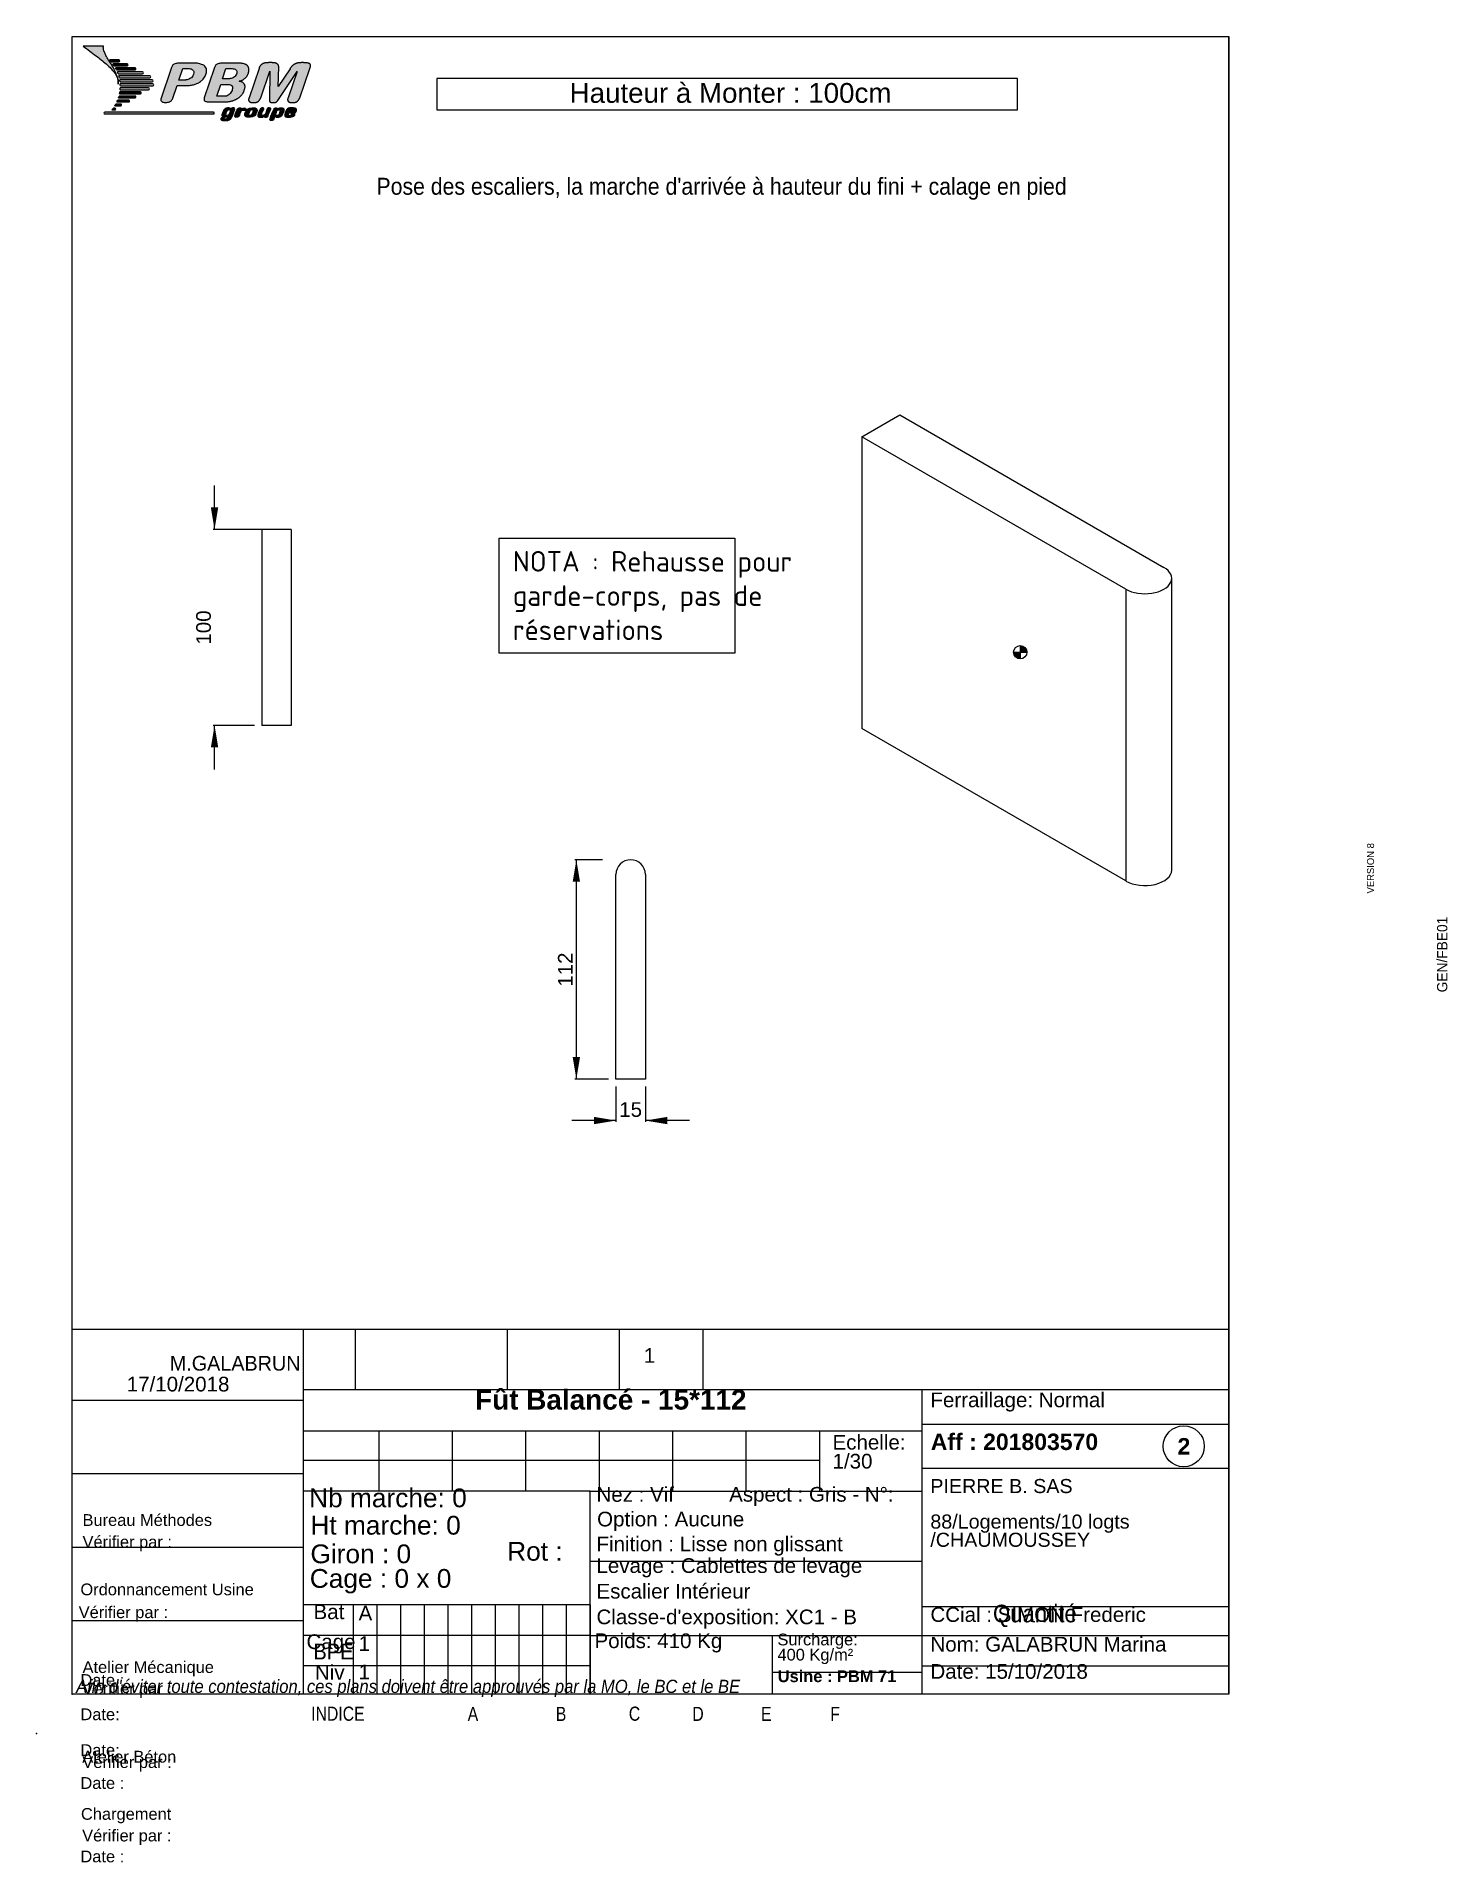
# Model space of a CAD drawing. Header units: millimetres. Extents: x 0 to 24, y -2.2 to 28.9.
import ezdxf
from ezdxf import colors
from ezdxf.entities.mleader import LeaderData, LeaderLine
from ezdxf.enums import TextEntityAlignment as Align
from ezdxf.math import Vec2, Vec3

# ---------------------------------------------------------------- set-up
doc = ezdxf.new("R2010")
doc.units = ezdxf.units.MM
for name, color, linetype in [('201803570-PLAN2-', 7, 'Continuous'), ('BatCageNiv', 7, 'Continuous'), ('Cartouche', 7, 'Continuous'), ('cotation', 7, 'Continuous'), ('Défaut', 7, 'Continuous')]:
    doc.layers.add(name, color=color, linetype=linetype)
doc.styles.add('SEACAD_Arial', font='arial.ttf', dxfattribs={"width": 0.8})
doc.styles.add('SEACAD_ArialB', font='arialbd.ttf')
doc.styles.add('SEACAD_ArialI', font='ariali.ttf', dxfattribs={"width": 0.898})
doc.dimstyles.new('ISO', dxfattribs={"dimtxt": 0.25, "dimasz": 0.375, "dimexe": 0.025, "dimexo": 0.125, "dimgap": 0.025, "dimtad": 1, "dimtxsty": 'SEACAD_Arial', "dimblk1": '_SE_FILLED', "dimblk2": '_SE_FILLED', "dimsah": 1, "dimcen": 0, "dimadec": 0, "dimazin": 0, "dimtfac": 1, "dimtdec": 3, "dimtofl": 0, "dimtmove": 0, "dimatfit": 3, "dimfxl": 1, "dimtolj": 1, "dimarcsym": 0})

msp = doc.modelspace()

# ---------------------------------------------------------------- texts
at = {"layer": 'Cartouche'}
for s, insert, char_height, width, attachment_point, style in [("{\\fArial|b0||i0||c0|p34;\\C7;\\H0.288;\\W0.898;Pose des escaliers, la marche d'arrivée à hauteur du fini + calage en pied}", (5.7863, 26.29617), 0.288, 11.7498669, 4, 'SEACAD_Arial'), ('{\\fArial|b0||i0||c0|p34;\\C7;\\H0.3;\\W0.9;Quantité}', (16.99183, 1.99958), 0.3, 1.7818478, 5, 'SEACAD_Arial'), ('{\\fArial|b0||i0||c0|p34;\\C7;\\H0.27;\\W0.9;BPE}', (4.71324, 1.25874), 0.27, 0.750001, 7, 'SEACAD_Arial'), ("{\\fArial|b0||i1||c0|p34;\\C7;\\H0.225;\\W0.898;Afin d'éviter toute contestation, ces plans doivent être approuvés par la MO, le BC et le BE}", (0.67288, 0.62029), 0.225, 12.2501138, 7, 'SEACAD_ArialI'), ('{\\fArial|b0||i0||c0|p34;\\C7;\\H0.24;\\W0.8;INDICE}', (4.67481, 0.21217), 0.24, 1.1318192, 7, 'SEACAD_Arial'), ('{\\fArial|b0||i0||c0|p34;\\C7;\\H0.24;\\W0.8;A}', (7.42777, 0.21217), 0.24, 0.2152184, 8, 'SEACAD_Arial'), ('{\\fArial|b0||i0||c0|p34;\\C7;\\H0.24;\\W0.8;B}', (8.92781, 0.21217), 0.24, 0.2727283, 8, 'SEACAD_Arial'), ('{\\fArial|b0||i0||c0|p34;\\C7;\\H0.24;\\W0.8;C}', (10.17781, 0.21217), 0.24, 0.2727283, 8, 'SEACAD_Arial'), ('{\\fArial|b0||i0||c0|p34;\\C7;\\H0.24;\\W0.8;D}', (11.25855, 0.21217), 0.24, 0.2347836, 8, 'SEACAD_Arial'), ('{\\fArial|b0||i0||c0|p34;\\C7;\\H0.24;\\W0.8;E}', (12.42095, 0.21217), 0.24, 0.2152184, 8, 'SEACAD_Arial'), ('{\\fArial|b0||i0||c0|p34;\\C7;\\H0.24;\\W0.8;F}', (13.59031, 0.21217), 0.24, 0.1977283, 8, 'SEACAD_Arial')]:
    msp.add_mtext(s, dxfattribs=dict(at, insert=insert, char_height=char_height, width=width, attachment_point=attachment_point, style=style))
at = {"layer": 'Cartouche', "attachment_point": 7}
for s, insert, char_height, width, rotation in [('{\\fSERomans|b0||i0||c0|p34;\\C7;\\H0.12;\\W1.;VERSION 8}', (22.76564, 14.30036), 0.12, 1.1693192, 89.90422), ('{\\fSERomans|b0||i0||c0|p34;\\C7;\\H0.175;\\W1.;GEN/FBE01}', (24.01398, 12.61656), 0.175, 1.5346537, 90)]:
    msp.add_mtext(s, dxfattribs=dict(at, insert=insert, char_height=char_height, width=width, rotation=rotation))
at = {"layer": 'Cartouche', "char_height": 0.2, "attachment_point": 7}
for s, insert, width in [('{\\fArial|b0||i0||c0|p34;\\C7;\\H0.2;\\W1.;Bureau Méthodes}', (0.78298, 3.52959), 2.5545465), ('{\\fArial|b0||i0||c0|p34;\\C7;\\H0.2;\\W1.;Vérifier par :}', (0.78298, 3.1008), 1.7590919), ('{\\fArial|b0||i0||c0|p34;\\C7;\\H0.2;\\W1.;Ordonnancement Usine}', (0.74729, 2.34881), 3.3681828), ('{\\fArial|b0||i0||c0|p34;\\C7;\\H0.2;\\W1.;Vérifier par :}', (0.7176, 1.90211), 1.7590919), ('{\\fArial|b0||i0||c0|p34;\\C7;\\H0.2;\\W1.;Date :}', (0.74729, 0.8057), 0.8455822), ('{\\fArial|b0||i0||c0|p34;\\C7;\\H0.2;\\W1.;Atelier Mécanique}', (0.78298, 0.96872), 2.550001), ('{\\fArial|b0||i0||c0|p34;\\C7;\\H0.2;\\W1.;Vérifier par :}', (0.78298, 0.6008), 1.7590919), ('{\\fArial|b0||i0||c0|p34;\\C7;\\H0.2;\\W1.;Date:}', (0.74729, 0.22207), 0.7363646), ('{\\fArial|b0||i0||c0|p34;\\C7;\\H0.2;\\W1.;Date:}', (0.74729, -0.38695), 0.8455822), ('{\\fArial|b0||i0||c0|p34;\\C7;\\H0.2;\\W1.;Atelier Béton}', (0.77883, -0.49926), 1.9227283), ('{\\fArial|b0||i0||c0|p34;\\C7;\\H0.2;\\W1.;Vérifier par :}', (0.77883, -0.6492), 1.7590919), ('{\\fArial|b0||i0||c0|p34;\\C7;\\H0.2;\\W1.;Date :}', (0.74729, -0.9477), 0.8660134), ('{\\fArial|b0||i0||c0|p34;\\C7;\\H0.2;\\W1.;Chargement}', (0.75607, -1.53128), 1.7545465), ('{\\fArial|b0||i0||c0|p34;\\C7;\\H0.2;\\W1.;Vérifier par :}', (0.77654, -1.8992), 1.7590919), ('{\\fArial|b0||i0||c0|p34;\\C7;\\H0.2;\\W1.;Date :}', (0.74729, -2.1977), 0.9068757)]:
    msp.add_mtext(s, dxfattribs=dict(at, insert=insert, width=width))

# ---------------------------------------------------------------- blocks, each defined once
blk = doc.blocks.new('_DOT')
at = {"color": 0}
blk.add_line((0, 0), (-1, 0), dxfattribs=at)
at = {"color": 0, "const_width": 0.333}
blk.add_lwpolyline([(-0.1665, 0, 1), (0.1665, 0, 1)], format="xyb", close=True, dxfattribs=at)
blk = doc.blocks.new('SEANNOT_GROUP22')
at = {"layer": 'Cartouche', "color": 7, "linetype": 'Continuous'}
blk.add_circle((19.525, 4.888), 0.35, dxfattribs=at)
at = {"layer": 'Cartouche', "color": 7, "linetype": 'Continuous', "style": 'SEACAD_ArialB'}
blk.add_text('2', height=0.28, dxfattribs=at).set_placement((19.42, 5.028), align=Align.TOP_LEFT)
blk = doc.blocks.new('SE')
at = {"layer": '201803570-PLAN2-', "color": 7, "linetype": 'Continuous'}
for p, q in [((14.046, 22.074), (14.691, 22.447)), ((14.691, 22.447), (19.186, 19.852)), ((18.541, 19.479), (14.046, 22.074)), ((14.046, 22.074), (14.046, 17.107)), ((19.32, 14.698), (19.32, 19.665)), ((18.541, 19.479), (18.541, 14.512)), ((18.541, 14.512), (14.046, 17.107))]:
    blk.add_line(p, q, dxfattribs=at)
for centre, end_param in [((18.864, 19.665), 3.926991), ((18.864, 14.698), 3.141593)]:
    blk.add_ellipse(centre, major_axis=(-0.456, 0), ratio=0.57735, start_param=0.785398, end_param=end_param, dxfattribs=at)
blk = doc.blocks.new('SE1')
at = {"layer": '201803570-PLAN2-', "color": 7, "linetype": 'Continuous'}
for p, q in [((9.862, 11.139), (9.862, 14.623)), ((10.362, 14.623), (10.362, 11.139)), ((10.362, 11.139), (9.862, 11.139))]:
    blk.add_line(p, q, dxfattribs=at)
blk.add_arc((10.112, 14.623), 0.25, 0, 180, dxfattribs=at)
blk = doc.blocks.new('SE2')
at = {"layer": '201803570-PLAN2-', "color": 7, "linetype": 'Continuous'}
for p, q in [((4.334, 20.496), (3.834, 20.496)), ((3.834, 20.496), (3.834, 17.162)), ((4.334, 20.496), (4.334, 17.162)), ((4.334, 17.162), (3.834, 17.162))]:
    blk.add_line(p, q, dxfattribs=at)
blk = doc.blocks.new('CentreMasse')
at = {"layer": 'Défaut', "linetype": 'Continuous'}
h = blk.add_hatch(color=7, dxfattribs=at)
edge = h.paths.add_edge_path()
edge.add_line((0, -0.113), (0, 0))
edge.add_line((0, 0), (-0.113, 0))
edge.add_arc((0, 0), 0.113, 180, 270)
h = blk.add_hatch(dxfattribs=at)
h.set_pattern_fill('LINE', scale=0.1, angle=45, style=0)
edge = h.paths.add_edge_path()
edge.add_arc((0, 0), 0.113, 0, 90)
edge.add_line((0, 0.113), (0, 0))
edge.add_line((0, 0), (0.113, 0))
h = blk.add_hatch(color=7, dxfattribs=at)
edge = h.paths.add_edge_path()
edge.add_line((0, 0), (0.113, 0))
edge.add_arc((0, 0), 0.113, 0, 90)
edge.add_line((0, 0.113), (0, 0))
at = {"layer": 'Défaut', "color": 7, "linetype": 'Continuous'}
for p, q in [((-0.113, 0), (0.113, 0)), ((0, 0.113), (0, -0.113))]:
    blk.add_line(p, q, dxfattribs=at)
blk.add_circle((0, 0), 0.113, dxfattribs=at)
blk = doc.blocks.new('DMBLK824')
at = {"layer": 'Défaut', "linetype": 'Continuous'}
for points in [[(9.125, 14.498), (9.25, 14.498), (9.188, 14.873)], [(9.125, 11.514), (9.188, 11.139), (9.25, 11.514)]]:
    blk.add_hatch(color=7, dxfattribs=at).paths.add_polyline_path(points)
at = {"layer": 'Défaut', "color": 7, "linetype": 'Continuous'}
for p, q in [((9.63, 14.873), (9.163, 14.873)), ((9.188, 11.139), (9.188, 14.873)), ((9.737, 11.139), (9.163, 11.139))]:
    blk.add_line(p, q, dxfattribs=at)
at = {"layer": 'Défaut', "color": 7, "linetype": 'Continuous', "style": 'SEACAD_Arial'}
blk.add_text('112', height=0.25, rotation=90, dxfattribs=at).set_placement((8.875, 12.712), align=Align.TOP_LEFT)
blk = doc.blocks.new('_SE_FILLED')
at = {"color": 0}
blk.add_line((0, 0), (-1, 0), dxfattribs=at)
blk.add_solid([(0, 0), (-1, -0.1665), (-1, 0.1665), (0, 0)], dxfattribs=at)
blk = doc.blocks.new('DMBLK825')
at = {"layer": 'Défaut', "linetype": 'Continuous'}
for points in [[(9.487, 10.371), (9.862, 10.434), (9.487, 10.496)], [(10.737, 10.371), (10.737, 10.496), (10.362, 10.434)]]:
    blk.add_hatch(color=7, dxfattribs=at).paths.add_polyline_path(points)
at = {"layer": 'Défaut', "color": 7, "linetype": 'Continuous'}
for p, q in [((9.862, 11.014), (9.862, 10.409)), ((10.362, 11.014), (10.362, 10.409)), ((9.862, 10.434), (9.112, 10.434)), ((11.112, 10.434), (10.362, 10.434))]:
    blk.add_line(p, q, dxfattribs=at)
at = {"layer": 'Défaut', "color": 7, "linetype": 'Continuous', "style": 'SEACAD_Arial'}
blk.add_text('15', height=0.25, dxfattribs=at).set_placement((9.917, 10.746), align=Align.TOP_LEFT)
blk = doc.blocks.new('DMBLK826')
at = {"layer": 'Défaut', "linetype": 'Continuous'}
for points in [[(2.967, 20.871), (3.03, 20.496), (3.092, 20.871)], [(2.967, 16.787), (3.092, 16.787), (3.03, 17.162)]]:
    blk.add_hatch(color=7, dxfattribs=at).paths.add_polyline_path(points)
at = {"layer": 'Défaut', "color": 7, "linetype": 'Continuous'}
for p, q in [((3.03, 20.496), (3.03, 21.246)), ((3.959, 20.496), (3.005, 20.496)), ((3.709, 17.162), (3.005, 17.162)), ((3.03, 16.412), (3.03, 17.162))]:
    blk.add_line(p, q, dxfattribs=at)
at = {"layer": 'Défaut', "color": 7, "linetype": 'Continuous', "style": 'SEACAD_Arial'}
blk.add_text('100', height=0.25, rotation=90, dxfattribs=at).set_placement((2.717, 18.536), align=Align.TOP_LEFT)
blk = doc.blocks.new('Rehausse_SANS_résa')
at = {"layer": 'cotation', "color": 7, "linetype": 'Continuous'}
for p, q in [((0, 1.961), (4.009, 1.961)), ((0, 0), (0, 1.961)), ((4.009, 1.961), (4.009, 0)), ((4.009, 0), (0, 0))]:
    blk.add_line(p, q, dxfattribs=at)
at = {"layer": 'cotation', "insert": (0.232, 1.741), "char_height": 0.35, "width": 4.50578, "attachment_point": 1}
blk.add_mtext('{\\fSolid Edge ISO|b0||i0||c0|p34;\\C7;\\H0.35;\\W1.;NOTA : Rehausse pour \\P}{\\fSolid Edge ISO|b0||i0||c0|p34;\\C7;\\H0.35;\\W1.;garde-corps, pas de \\P}{\\fSolid Edge ISO|b0||i0||c0|p34;\\C7;\\H0.35;\\W1.;réservations}', dxfattribs=at)

# ---------------------------------------------------------------- dimensions: what is measured, and where the dimension line sits
at = {"layer": 'Défaut', "color": 7, "linetype": 'Continuous'}
for base, p1, p2, picture, middle in [((3.0297, 20.4958), (3.83393, 17.16246), (4.08393, 20.4958), 'DMBLK826', (3.0297, 18.82913)), ((9.18759, 14.87251), (9.86231, 11.13918), (10.11231, 14.87251), 'DMBLK824', (9.18759, 13.00585))]:
    dim = msp.add_linear_dim(base=base, p1=p1, p2=p2, angle=90, text='\\A1;<>', dimstyle='ISO', override={"dimlfac": 30}, dxfattribs=at)
    dim.commit()
    dim.dimension.update_dxf_attribs({"geometry": picture, "text_midpoint": middle, "dimtype": 160})
dim = msp.add_linear_dim(base=(9.86231, 10.43384), p1=(10.36231, 11.13918), p2=(9.86231, 11.13918), text='\\A1;<>', dimstyle='ISO', override={"dimlfac": 30}, dxfattribs=at)
dim.commit()
dim.dimension.update_dxf_attribs({"geometry": 'DMBLK825', "text_midpoint": (10.11231, 10.43384), "dimtype": 160})

# ---------------------------------------------------------------- hatches: boundary and pattern name
at = {"layer": 'Cartouche', "linetype": 'Continuous'}
h = msp.add_hatch(color=7, dxfattribs=at)
edge = h.paths.add_edge_path()
edge.add_spline(control_points=[(0.79249, 28.72425), (0.86739, 28.66942), (1.00043, 28.57204), (1.16121, 28.4438), (1.27827, 28.3378), (1.34578, 28.25089), (1.38868, 28.16116), (1.3909, 28.10749), (1.39212, 28.07789)], knot_values=[0, 0, 0, 0, 0.30579256, 0.54313438, 0.6775109, 0.82503834, 0.90348642, 1, 1, 1, 1], degree=3, periodic=0)
edge.add_spline(control_points=[(1.39212, 28.07789), (1.39226, 28.09947), (1.39261, 28.15475), (1.36514, 28.23922), (1.32602, 28.32532), (1.28002, 28.40806), (1.22835, 28.48542), (1.18255, 28.5583), (1.15813, 28.62099), (1.13948, 28.66373), (1.13586, 28.6974), (1.13767, 28.71587), (1.13849, 28.72425)], knot_values=[0, 0, 0, 0, 0.09133667, 0.23385888, 0.37162229, 0.49405861, 0.63525264, 0.76742153, 0.8579854, 0.92117779, 0.96424838, 1, 1, 1, 1], degree=3, periodic=0)
edge.add_line((1.13849, 28.72425), (0.79249, 28.72425))
h = msp.add_hatch(color=7, dxfattribs=at)
edge = h.paths.add_edge_path()
edge.add_line((1.27195, 28.46005), (1.40227, 28.46005))
edge.add_arc((1.40227, 28.47613), 0.01609, 270, 450)
edge.add_line((1.40227, 28.49222), (1.24229, 28.49222))
edge.add_arc((0.78745, 28.0432), 0.63913, 40.707859, 44.630869, ccw=False)
h = msp.add_hatch(color=7, dxfattribs=at)
edge = h.paths.add_edge_path()
edge.add_line((1.32244, 28.39289), (1.54336, 28.39289))
edge.add_arc((1.54336, 28.40898), 0.01609, 270, 450)
edge.add_line((1.54336, 28.42506), (1.29997, 28.42506))
edge.add_arc((0.78745, 28.0432), 0.63913, 33.170362, 36.68852, ccw=False)
h = msp.add_hatch(color=7, dxfattribs=at)
edge = h.paths.add_edge_path()
edge.add_line((1.36239, 28.32238), (1.67606, 28.32238))
edge.add_arc((1.67606, 28.33846), 0.01609, 270, 450)
edge.add_line((1.67606, 28.35455), (1.34562, 28.35455))
edge.add_arc((0.78745, 28.0432), 0.63913, 25.900189, 29.152705, ccw=False)
h = msp.add_hatch(color=7, dxfattribs=at)
edge = h.paths.add_edge_path()
edge.add_line((2.3935, 28.05738), (2.60273, 28.05609))
edge.add_spline(control_points=[(2.60273, 28.05609), (2.6261, 28.05905), (2.6699, 28.06461), (2.7334, 28.08708), (2.79089, 28.11784), (2.83866, 28.16931), (2.88019, 28.22369), (2.8928, 28.28316), (2.89638, 28.33163), (2.87689, 28.36878), (2.85123, 28.40247), (2.81245, 28.41404), (2.77666, 28.42745), (2.75245, 28.43213), (2.73958, 28.43462)], knot_values=[0, 0, 0, 0, 0.11002815, 0.20624122, 0.31450626, 0.41099571, 0.53398535, 0.62773719, 0.69310763, 0.75544638, 0.8198966, 0.88485845, 0.93880736, 1, 1, 1, 1], degree=3, periodic=0)
edge.add_line((2.73958, 28.43462), (2.41869, 28.43462))
edge.add_spline(control_points=[(2.41869, 28.43462), (2.40593, 28.43416), (2.38487, 28.4334), (2.35582, 28.42592), (2.33176, 28.41689), (2.31199, 28.39913), (2.30178, 28.37255), (2.29592, 28.35377), (2.29255, 28.34298)], knot_values=[0, 0, 0, 0, 0.21943102, 0.36223629, 0.51628636, 0.65940376, 0.80418021, 1, 1, 1, 1], degree=3, periodic=0)
edge.add_line((2.29255, 28.34298), (2.11466, 27.82167))
edge.add_spline(control_points=[(2.11466, 27.82167), (2.11438, 27.81771), (2.11368, 27.80782), (2.11898, 27.79297), (2.13455, 27.77896), (2.15549, 27.76696), (2.18093, 27.76553), (2.20724, 27.76566), (2.23404, 27.76667), (2.2652, 27.77842), (2.29529, 27.79278), (2.30777, 27.81307), (2.31306, 27.82167)], knot_values=[0, 0, 0, 0, 0.04754834, 0.11888597, 0.17923189, 0.29650215, 0.40086959, 0.48013378, 0.61482572, 0.7182711, 0.880692, 1, 1, 1, 1], degree=3, periodic=0)
edge.add_line((2.31306, 27.82167), (2.3935, 28.05738))
edge = h.paths.add_edge_path()
edge.add_spline(control_points=[(2.53292, 28.14831), (2.53896, 28.14946), (2.5532, 28.15218), (2.57806, 28.15793), (2.60668, 28.17005), (2.63834, 28.18642), (2.65956, 28.21585), (2.67513, 28.25023), (2.68276, 28.28835), (2.66332, 28.3218), (2.63379, 28.33995), (2.61084, 28.34197), (2.59935, 28.34298)], knot_values=[0, 0, 0, 0, 0.05655223, 0.1335034, 0.23400561, 0.34282181, 0.455742, 0.5580364, 0.69401063, 0.79005585, 0.89489813, 1, 1, 1, 1], degree=3, periodic=0)
edge.add_line((2.59935, 28.34298), (2.49095, 28.34298))
edge.add_line((2.49095, 28.34298), (2.42453, 28.14831))
edge.add_line((2.42453, 28.14831), (2.53292, 28.14831))
h = msp.add_hatch(color=7, dxfattribs=at)
edge = h.paths.add_edge_path()
edge.add_line((3.02414, 28.34298), (2.85524, 27.84804))
edge.add_spline(control_points=[(2.85524, 27.84804), (2.85101, 27.83127), (2.84476, 27.80654), (2.87056, 27.78563), (2.89381, 27.77907), (2.91064, 27.77747), (2.9198, 27.7766)], knot_values=[0, 0, 0, 0, 0.38887851, 0.57368746, 0.76785192, 1, 1, 1, 1], degree=3, periodic=0)
edge.add_line((2.9198, 27.7766), (3.21992, 27.7766))
edge.add_line((3.21992, 27.7766), (3.23714, 27.77788))
edge.add_line((3.23714, 27.77788), (3.25434, 27.77938))
edge.add_line((3.25434, 27.77938), (3.27147, 27.78132))
edge.add_line((3.27147, 27.78132), (3.28, 27.78252))
edge.add_line((3.28, 27.78252), (3.2885, 27.7839))
edge.add_line((3.2885, 27.7839), (3.29697, 27.7855))
edge.add_line((3.29697, 27.7855), (3.30541, 27.7873))
edge.add_line((3.30541, 27.7873), (3.31381, 27.78931))
edge.add_line((3.31381, 27.78931), (3.32217, 27.79151))
edge.add_line((3.32217, 27.79151), (3.33048, 27.79391))
edge.add_line((3.33048, 27.79391), (3.33873, 27.7965))
edge.add_line((3.33873, 27.7965), (3.34692, 27.79926))
edge.add_line((3.34692, 27.79926), (3.35505, 27.80221))
edge.add_line((3.35505, 27.80221), (3.36312, 27.80532))
edge.add_line((3.36312, 27.80532), (3.37111, 27.80861))
edge.add_line((3.37111, 27.80861), (3.37903, 27.81205))
edge.add_line((3.37903, 27.81205), (3.38686, 27.81566))
edge.add_line((3.38686, 27.81566), (3.39461, 27.81943))
edge.add_line((3.39461, 27.81943), (3.40227, 27.82337))
edge.add_line((3.40227, 27.82337), (3.40984, 27.82748))
edge.add_line((3.40984, 27.82748), (3.41732, 27.83177))
edge.add_line((3.41732, 27.83177), (3.4247, 27.83625))
edge.add_line((3.4247, 27.83625), (3.43198, 27.84091))
edge.add_line((3.43198, 27.84091), (3.43916, 27.84577))
edge.add_line((3.43916, 27.84577), (3.44624, 27.85082))
edge.add_line((3.44624, 27.85082), (3.45319, 27.85608))
edge.add_line((3.45319, 27.85608), (3.46, 27.86153))
edge.add_line((3.46, 27.86153), (3.46665, 27.86718))
edge.add_line((3.46665, 27.86718), (3.47312, 27.87304))
edge.add_line((3.47312, 27.87304), (3.47938, 27.87908))
edge.add_line((3.47938, 27.87908), (3.4854, 27.88532))
edge.add_line((3.4854, 27.88532), (3.49116, 27.89176))
edge.add_line((3.49116, 27.89176), (3.49665, 27.89839))
edge.add_line((3.49665, 27.89839), (3.50183, 27.90522))
edge.add_line((3.50183, 27.90522), (3.5067, 27.91224))
edge.add_line((3.5067, 27.91224), (3.51122, 27.91945))
edge.add_line((3.51122, 27.91945), (3.51543, 27.92684))
edge.add_line((3.51543, 27.92684), (3.51934, 27.9344))
edge.add_line((3.51934, 27.9344), (3.52299, 27.94213))
edge.add_line((3.52299, 27.94213), (3.5264, 27.95003))
edge.add_line((3.5264, 27.95003), (3.52958, 27.95807))
edge.add_line((3.52958, 27.95807), (3.53258, 27.96626))
edge.add_line((3.53258, 27.96626), (3.53541, 27.97457))
edge.add_line((3.53541, 27.97457), (3.54064, 27.99156))
edge.add_line((3.54064, 27.99156), (3.54307, 28.00021))
edge.add_line((3.54307, 28.00021), (3.54526, 28.00892))
edge.add_line((3.54526, 28.00892), (3.54708, 28.01766))
edge.add_line((3.54708, 28.01766), (3.5484, 28.02638))
edge.add_line((3.5484, 28.02638), (3.54883, 28.03072))
edge.add_line((3.54883, 28.03072), (3.54908, 28.03505))
edge.add_line((3.54908, 28.03505), (3.54914, 28.03935))
edge.add_line((3.54914, 28.03935), (3.549, 28.04362))
edge.add_line((3.549, 28.04362), (3.54862, 28.04786))
edge.add_line((3.54862, 28.04786), (3.54801, 28.05205))
edge.add_line((3.54801, 28.05205), (3.54713, 28.05621))
edge.add_line((3.54713, 28.05621), (3.54598, 28.06031))
edge.add_line((3.54598, 28.06031), (3.54454, 28.06436))
edge.add_line((3.54454, 28.06436), (3.54284, 28.06835))
edge.add_line((3.54284, 28.06835), (3.54089, 28.07226))
edge.add_line((3.54089, 28.07226), (3.53872, 28.07609))
edge.add_line((3.53872, 28.07609), (3.53636, 28.07983))
edge.add_line((3.53636, 28.07983), (3.53382, 28.08347))
edge.add_line((3.53382, 28.08347), (3.52833, 28.0904))
edge.add_line((3.52833, 28.0904), (3.52242, 28.09683))
edge.add_line((3.52242, 28.09683), (3.51631, 28.10264))
edge.add_line((3.51631, 28.10264), (3.51322, 28.10531))
edge.add_line((3.51322, 28.10531), (3.51006, 28.1078))
edge.add_line((3.51006, 28.1078), (3.50678, 28.11013))
edge.add_line((3.50678, 28.11013), (3.50332, 28.11229))
edge.add_line((3.50332, 28.11229), (3.49965, 28.11427))
edge.add_line((3.49965, 28.11427), (3.4957, 28.11609))
edge.add_line((3.4957, 28.11609), (3.49142, 28.11773))
edge.add_line((3.49142, 28.11773), (3.48677, 28.1192))
edge.add_line((3.48677, 28.1192), (3.48169, 28.12049))
edge.add_line((3.48169, 28.12049), (3.47621, 28.12162))
edge.add_line((3.47621, 28.12162), (3.47059, 28.12263))
edge.add_line((3.47059, 28.12263), (3.46516, 28.12355))
edge.add_line((3.46516, 28.12355), (3.46022, 28.12444))
edge.add_line((3.46022, 28.12444), (3.45804, 28.12488))
edge.add_line((3.45804, 28.12488), (3.45609, 28.12533))
edge.add_line((3.45609, 28.12533), (3.45441, 28.1258))
edge.add_line((3.45441, 28.1258), (3.45306, 28.12629))
edge.add_line((3.45306, 28.12629), (3.45206, 28.1268))
edge.add_line((3.45206, 28.1268), (3.45146, 28.12734))
edge.add_line((3.45146, 28.12734), (3.45128, 28.12791))
edge.add_line((3.45128, 28.12791), (3.45155, 28.12853))
edge.add_line((3.45155, 28.12853), (3.45221, 28.12918))
edge.add_line((3.45221, 28.12918), (3.45325, 28.12986))
edge.add_line((3.45325, 28.12986), (3.45462, 28.13057))
edge.add_line((3.45462, 28.13057), (3.45628, 28.13131))
edge.add_line((3.45628, 28.13131), (3.45822, 28.13208))
edge.add_line((3.45822, 28.13208), (3.46038, 28.13287))
edge.add_line((3.46038, 28.13287), (3.46526, 28.1345))
edge.add_line((3.46526, 28.1345), (3.47064, 28.13618))
edge.add_line((3.47064, 28.13618), (3.48181, 28.13964))
edge.add_line((3.48181, 28.13964), (3.48705, 28.14138))
edge.add_line((3.48705, 28.14138), (3.49188, 28.1431))
edge.add_line((3.49188, 28.1431), (3.49635, 28.14483))
edge.add_line((3.49635, 28.14483), (3.5005, 28.14657))
edge.add_line((3.5005, 28.14657), (3.50437, 28.14834))
edge.add_line((3.50437, 28.14834), (3.50803, 28.15015))
edge.add_line((3.50803, 28.15015), (3.5149, 28.15394))
edge.add_line((3.5149, 28.15394), (3.52149, 28.15804))
edge.add_line((3.52149, 28.15804), (3.52814, 28.16253))
edge.add_line((3.52814, 28.16253), (3.53489, 28.16742))
edge.add_line((3.53489, 28.16742), (3.54166, 28.17268))
edge.add_line((3.54166, 28.17268), (3.54837, 28.17829))
edge.add_line((3.54837, 28.17829), (3.55493, 28.18422))
edge.add_line((3.55493, 28.18422), (3.56128, 28.19046))
edge.add_line((3.56128, 28.19046), (3.56734, 28.19698))
edge.add_line((3.56734, 28.19698), (3.57303, 28.20375))
edge.add_line((3.57303, 28.20375), (3.57827, 28.21075))
edge.add_line((3.57827, 28.21075), (3.5831, 28.21797))
edge.add_line((3.5831, 28.21797), (3.58753, 28.22539))
edge.add_line((3.58753, 28.22539), (3.59159, 28.23298))
edge.add_line((3.59159, 28.23298), (3.59533, 28.24075))
edge.add_line((3.59533, 28.24075), (3.59883, 28.24865))
edge.add_line((3.59883, 28.24865), (3.602, 28.2567))
edge.add_line((3.602, 28.2567), (3.60489, 28.26487))
edge.add_line((3.60489, 28.26487), (3.60749, 28.27314))
edge.add_line((3.60749, 28.27314), (3.60977, 28.2815))
edge.add_line((3.60977, 28.2815), (3.61169, 28.28996))
edge.add_line((3.61169, 28.28996), (3.61322, 28.29849))
edge.add_line((3.61322, 28.29849), (3.61434, 28.30708))
edge.add_line((3.61434, 28.30708), (3.61501, 28.31572))
edge.add_line((3.61501, 28.31572), (3.61521, 28.32441))
edge.add_line((3.61521, 28.32441), (3.6149, 28.33313))
edge.add_line((3.6149, 28.33313), (3.61401, 28.34181))
edge.add_line((3.61401, 28.34181), (3.6125, 28.35036))
edge.add_line((3.6125, 28.35036), (3.61149, 28.35457))
edge.add_line((3.61149, 28.35457), (3.61029, 28.35874))
edge.add_line((3.61029, 28.35874), (3.60891, 28.36284))
edge.add_line((3.60891, 28.36284), (3.60733, 28.36688))
edge.add_line((3.60733, 28.36688), (3.60556, 28.37083))
edge.add_line((3.60556, 28.37083), (3.60358, 28.37469))
edge.add_line((3.60358, 28.37469), (3.60139, 28.37847))
edge.add_line((3.60139, 28.37847), (3.59902, 28.38214))
edge.add_line((3.59902, 28.38214), (3.59647, 28.38569))
edge.add_line((3.59647, 28.38569), (3.59375, 28.38912))
edge.add_line((3.59375, 28.38912), (3.59087, 28.39241))
edge.add_line((3.59087, 28.39241), (3.58784, 28.39557))
edge.add_line((3.58784, 28.39557), (3.58466, 28.39857))
edge.add_line((3.58466, 28.39857), (3.58135, 28.40141))
edge.add_line((3.58135, 28.40141), (3.57792, 28.40408))
edge.add_line((3.57792, 28.40408), (3.57438, 28.40657))
edge.add_line((3.57438, 28.40657), (3.57074, 28.40887))
edge.add_line((3.57074, 28.40887), (3.567, 28.411))
edge.add_line((3.567, 28.411), (3.55926, 28.4148))
edge.add_line((3.55926, 28.4148), (3.55126, 28.41804))
edge.add_line((3.55126, 28.41804), (3.54304, 28.42085))
edge.add_line((3.54304, 28.42085), (3.53467, 28.42332))
edge.add_line((3.53467, 28.42332), (3.51779, 28.42762))
edge.add_line((3.51779, 28.42762), (3.50935, 28.42951))
edge.add_line((3.50935, 28.42951), (3.50089, 28.43118))
edge.add_line((3.50089, 28.43118), (3.4924, 28.43255))
edge.add_line((3.4924, 28.43255), (3.48387, 28.43354))
edge.add_line((3.48387, 28.43354), (3.4753, 28.43416))
edge.add_line((3.4753, 28.43416), (3.46668, 28.43447))
edge.add_line((3.46668, 28.43447), (3.44939, 28.43462))
edge.add_line((3.44939, 28.43462), (3.15027, 28.43462))
edge.add_spline(control_points=[(3.15027, 28.43462), (3.13751, 28.43416), (3.11646, 28.4334), (3.0874, 28.42592), (3.06334, 28.41689), (3.04357, 28.39913), (3.03336, 28.37255), (3.0275, 28.35377), (3.02414, 28.34298)], knot_values=[0, 0, 0, 0, 0.21943102, 0.36223629, 0.51628636, 0.65940376, 0.80418021, 1, 1, 1, 1], degree=3, periodic=0)
edge = h.paths.add_edge_path()
edge.add_line((3.06625, 27.87344), (3.20046, 27.87149))
edge.add_spline(control_points=[(3.20046, 27.87149), (3.20707, 27.87169), (3.22252, 27.87215), (3.25076, 27.88151), (3.28233, 27.90285), (3.30819, 27.93475), (3.32952, 27.96743), (3.33495, 28.00157), (3.33948, 28.0365), (3.31806, 28.06216), (3.29221, 28.07069), (3.27699, 28.07108), (3.26891, 28.07129)], knot_values=[0, 0, 0, 0, 0.06256027, 0.14625757, 0.27852909, 0.41796429, 0.53551381, 0.64172528, 0.74540581, 0.85607199, 0.92351913, 1, 1, 1, 1], degree=3, periodic=0)
edge.add_line((3.26891, 28.07129), (3.1342, 28.07258))
edge.add_line((3.1342, 28.07258), (3.06625, 27.87344))
edge = h.paths.add_edge_path()
edge.add_spline(control_points=[(3.27195, 28.17013), (3.27972, 28.17052), (3.29982, 28.17154), (3.33401, 28.17942), (3.36973, 28.19923), (3.39565, 28.22965), (3.41256, 28.26352), (3.41112, 28.29841), (3.39393, 28.32833), (3.36305, 28.34009), (3.34135, 28.34204), (3.33093, 28.34298)], knot_values=[0, 0, 0, 0, 0.07547809, 0.19537179, 0.33792166, 0.46320444, 0.57926524, 0.69724603, 0.78718926, 0.897925, 1, 1, 1, 1], degree=3, periodic=0)
edge.add_line((3.33093, 28.34298), (3.22254, 28.34298))
edge.add_line((3.22254, 28.34298), (3.16355, 28.17013))
edge.add_line((3.16355, 28.17013), (3.27195, 28.17013))
msp.add_hatch(color=7, dxfattribs=at).paths.add_polyline_path([(3.81485, 27.84642), (3.97185, 28.2981), (3.96614, 27.79415), (3.96664, 27.79105), (3.96726, 27.78796), (3.96813, 27.78493), (3.96936, 27.78197), (3.97092, 27.77917), (3.97281, 27.77661), (3.97499, 27.77436), (3.97745, 27.77249), (3.98014, 27.77098), (3.98302, 27.76978), (3.98606, 27.76886), (3.98921, 27.76815), (3.99245, 27.76761), (3.99572, 27.76719), (3.99898, 27.76685), (4.00221, 27.76654), (4.00541, 27.76626), (4.00858, 27.76601), (4.01172, 27.76579), (4.01485, 27.76559), (4.01796, 27.76542), (4.02107, 27.76529), (4.02418, 27.76518), (4.02729, 27.7651), (4.0304, 27.76505), (4.03352, 27.76504), (4.03666, 27.76505), (4.03982, 27.7651), (4.043, 27.7652), (4.04618, 27.76536), (4.04935, 27.76559), (4.05252, 27.76591), (4.05567, 27.76631), (4.05879, 27.76683), (4.06189, 27.76746), (4.06495, 27.76823), (4.06797, 27.76913), (4.07095, 27.7702), (4.07386, 27.77142), (4.0767, 27.77281), (4.07946, 27.77434), (4.08215, 27.77599), (4.08477, 27.77778), (4.08732, 27.77968), (4.08979, 27.78168), (4.09219, 27.78377), (4.09449, 27.78593), (4.09672, 27.78816), (4.09889, 27.79046), (4.101, 27.7928), (4.10307, 27.79519), (4.1051, 27.79761), (4.10712, 27.80004), (4.4343, 28.29274), (4.28257, 27.8481), (4.2805, 27.84265), (4.27853, 27.83718), (4.27677, 27.83168), (4.27533, 27.82613), (4.27432, 27.82053), (4.27383, 27.81483), (4.27396, 27.80907), (4.27474, 27.80334), (4.27621, 27.79772), (4.2784, 27.79234), (4.28131, 27.78727), (4.28485, 27.78263), (4.28894, 27.77854), (4.29349, 27.77511), (4.29843, 27.77238), (4.30368, 27.77026), (4.30918, 27.76866), (4.31487, 27.76748), (4.32071, 27.76661), (4.32661, 27.76596), (4.33253, 27.76543), (4.3384, 27.76491), (4.34419, 27.7644), (4.34993, 27.76393), (4.35562, 27.76356), (4.3613, 27.76334), (4.36697, 27.76334), (4.37265, 27.76358), (4.37833, 27.76408), (4.38402, 27.76481), (4.3897, 27.76576), (4.39537, 27.76691), (4.40102, 27.76825), (4.40665, 27.76978), (4.41223, 27.77149), (4.41771, 27.77343), (4.42304, 27.77563), (4.42818, 27.77812), (4.43307, 27.78093), (4.43767, 27.78409), (4.44198, 27.78759), (4.44602, 27.7914), (4.44982, 27.79549), (4.4534, 27.79985), (4.45678, 27.80444), (4.45998, 27.80924), (4.46302, 27.81422), (4.46593, 27.81936), (4.46874, 27.82463), (4.47145, 27.83), (4.4741, 27.83546), (4.4767, 27.84096), (4.47928, 27.8465), (4.65159, 28.34303), (4.65439, 28.35078), (4.65704, 28.35851), (4.65939, 28.36625), (4.66129, 28.37396), (4.66258, 28.38166), (4.66311, 28.38933), (4.66276, 28.39692), (4.66133, 28.40453), (4.65872, 28.412), (4.65485, 28.41887), (4.64972, 28.42464), (4.64344, 28.42918), (4.63635, 28.43269), (4.62877, 28.43542), (4.62104, 28.43757), (4.61329, 28.4393), (4.60554, 28.44066), (4.5978, 28.44169), (4.59006, 28.44245), (4.58232, 28.44299), (4.57456, 28.44336), (4.56681, 28.44363), (4.55905, 28.44383), (4.55129, 28.444), (4.54353, 28.44414), (4.53575, 28.44424), (4.52796, 28.44428), (4.52016, 28.44428), (4.51235, 28.44421), (4.50452, 28.44407), (4.49668, 28.44386), (4.48882, 28.44356), (4.48096, 28.44315), (4.47311, 28.4426), (4.4653, 28.44187), (4.45751, 28.44092), (4.4498, 28.43972), (4.44216, 28.43823), (4.43462, 28.43642), (4.42717, 28.43424), (4.41983, 28.4317), (4.41262, 28.4288), (4.40551, 28.42558), (4.39851, 28.42208), (4.39161, 28.41834), (4.38482, 28.41437), (4.37812, 28.41022), (4.37153, 28.40589), (4.36509, 28.40137), (4.35885, 28.39661), (4.35287, 28.3916), (4.3472, 28.3863), (4.34188, 28.38068), (4.33693, 28.37473), (4.3323, 28.3685), (4.32792, 28.36204), (4.32373, 28.3554), (4.31967, 28.34867), (4.31567, 28.34187), (4.11178, 28.03618), (4.1227, 28.37099), (4.12137, 28.37674), (4.12008, 28.3825), (4.11887, 28.38832), (4.11768, 28.39415), (4.11616, 28.39986), (4.11391, 28.40528), (4.11086, 28.41032), (4.10712, 28.41498), (4.1028, 28.41924), (4.09802, 28.42309), (4.0929, 28.42651), (4.08756, 28.42949), (4.08209, 28.43201), (4.07651, 28.43413), (4.07084, 28.4359), (4.06511, 28.43735), (4.05931, 28.43855), (4.05345, 28.43953), (4.04755, 28.44035), (4.04164, 28.44106), (4.03572, 28.4417), (4.0298, 28.44232), (4.02387, 28.44293), (4.01797, 28.44351), (4.01207, 28.44406), (4.00618, 28.44454), (4.00028, 28.44495), (3.99437, 28.44527), (3.98846, 28.44548), (3.98257, 28.44557), (3.97665, 28.44553), (3.97074, 28.44537), (3.96483, 28.44512), (3.95892, 28.44482), (3.95301, 28.44447), (3.9471, 28.44412), (3.94118, 28.44378), (3.93525, 28.44348), (3.92932, 28.44319), (3.92341, 28.44288), (3.9175, 28.44252), (3.9116, 28.44208), (3.90572, 28.44152), (3.89984, 28.44081), (3.894, 28.43992), (3.88818, 28.43883), (3.8824, 28.43753), (3.87666, 28.43602), (3.87096, 28.4343), (3.86533, 28.43236), (3.85978, 28.43021), (3.85431, 28.42785), (3.84893, 28.42527), (3.84365, 28.42247), (3.83849, 28.41945), (3.83347, 28.41622), (3.82861, 28.41274), (3.82395, 28.40904), (3.81952, 28.40509), (3.81533, 28.40091), (3.81141, 28.39647), (3.80778, 28.39179), (3.80445, 28.38688), (3.8014, 28.38177), (3.79863, 28.37651), (3.79613, 28.3711), (3.79389, 28.36559), (3.7919, 28.36), (3.79012, 28.35436), (3.78848, 28.34868), (3.7869, 28.34298), (3.61801, 27.84804), (3.61594, 27.84259), (3.61397, 27.83712), (3.61221, 27.83162), (3.61077, 27.82607), (3.60976, 27.82045), (3.60927, 27.81476), (3.6094, 27.809), (3.61018, 27.80327), (3.61165, 27.79765), (3.61385, 27.79226), (3.61676, 27.78718), (3.6203, 27.78254), (3.62439, 27.77845), (3.62895, 27.77502), (3.63388, 27.77228), (3.63913, 27.77017), (3.64464, 27.76857), (3.65034, 27.76738), (3.65618, 27.76651), (3.66209, 27.76586), (3.66801, 27.76533), (3.67389, 27.76482), (3.67969, 27.7643), (3.68543, 27.76383), (3.69113, 27.76346), (3.69681, 27.76324), (3.70248, 27.76324), (3.70816, 27.76348), (3.71385, 27.76398), (3.71953, 27.76471), (3.72521, 27.76566), (3.73089, 27.76681), (3.73655, 27.76816), (3.74219, 27.76968), (3.74777, 27.7714), (3.75326, 27.77334), (3.7586, 27.77554), (3.76374, 27.77804), (3.76863, 27.78085), (3.77323, 27.78401), (3.77754, 27.7875), (3.78158, 27.79131), (3.78538, 27.7954), (3.78896, 27.79976), (3.79234, 27.80436), (3.79555, 27.80917), (3.79859, 27.81415), (3.8015, 27.81928), (3.80431, 27.82455), (3.80702, 27.82993), (3.80967, 27.83538), (3.81227, 27.84089)])
h = msp.add_hatch(color=7, dxfattribs=at)
edge = h.paths.add_edge_path()
edge.add_line((1.3904, 28.25522), (1.80203, 28.25522))
edge.add_arc((1.80203, 28.27131), 0.01609, 270, 450)
edge.add_line((1.80203, 28.28739), (1.3781, 28.28739))
edge.add_arc((0.78745, 28.0432), 0.63913, 19.373975, 22.461767, ccw=False)
h = msp.add_hatch(color=7, dxfattribs=at)
edge = h.paths.add_edge_path()
edge.add_line((1.40995, 28.18807), (1.928, 28.18807))
edge.add_arc((1.928, 28.20415), 0.01609, 270, 450)
edge.add_line((1.928, 28.22024), (1.40158, 28.22024))
edge.add_line((1.40158, 28.22024), (1.40995, 28.18807))
h = msp.add_hatch(color=7, dxfattribs=at)
edge = h.paths.add_edge_path()
edge.add_line((1.42225, 28.11756), (1.97, 28.11756))
edge.add_arc((1.97, 28.13364), 0.01609, 270, 450)
edge.add_line((1.97, 28.14973), (1.41765, 28.14973))
edge.add_line((1.41765, 28.14973), (1.42225, 28.11756))
h = msp.add_hatch(color=7, dxfattribs=at)
edge = h.paths.add_edge_path()
edge.add_line((1.90785, 28.01542), (1.42598, 28.01542))
edge.add_line((1.42598, 28.01542), (1.42377, 27.98325))
edge.add_line((1.42377, 27.98325), (1.90785, 27.98325))
edge.add_arc((1.90785, 27.99933), 0.01609, 270, 450)
h = msp.add_hatch(color=7, dxfattribs=at)
edge = h.paths.add_edge_path()
edge.add_line((1.98007, 28.08257), (1.42537, 28.08257))
edge.add_line((1.42537, 28.08257), (1.42655, 28.0504))
edge.add_line((1.42655, 28.0504), (1.98007, 28.0504))
edge.add_arc((1.98007, 28.06649), 0.01609, 270, 450)
h = msp.add_hatch(color=7, dxfattribs=at)
edge = h.paths.add_edge_path()
edge.add_line((1.33341, 27.67125), (1.3072, 27.67125))
edge.add_arc((0.78745, 28.0432), 0.63913, 320.779639, 324.410745, ccw=False)
edge.add_line((1.2826, 27.63908), (1.33341, 27.63908))
edge.add_arc((1.33341, 27.65516), 0.01609, 270, 450)
h = msp.add_hatch(color=7, dxfattribs=at)
edge = h.paths.add_edge_path()
edge.add_line((1.43251, 27.74008), (1.35013, 27.74008))
edge.add_arc((0.78745, 28.0432), 0.63913, 328.358307, 331.688081, ccw=False)
edge.add_line((1.33158, 27.70791), (1.43251, 27.70791))
edge.add_arc((1.43251, 27.72399), 0.01609, 270, 450)
h = msp.add_hatch(color=7, dxfattribs=at)
edge = h.paths.add_edge_path()
edge.add_line((1.56856, 27.80723), (1.38143, 27.80723))
edge.add_arc((0.78745, 28.0432), 0.63913, 335.194864, 338.333757, ccw=False)
edge.add_line((1.36762, 27.77506), (1.56856, 27.77506))
edge.add_arc((1.56856, 27.79115), 0.01609, 270, 450)
h = msp.add_hatch(color=7, dxfattribs=at)
edge = h.paths.add_edge_path()
edge.add_line((1.39472, 27.8439), (1.67606, 27.8439))
edge.add_arc((1.67606, 27.85998), 0.01609, 270, 450)
edge.add_line((1.67606, 27.87607), (1.40435, 27.87607))
edge.add_line((1.40435, 27.87607), (1.39472, 27.8439))
h = msp.add_hatch(color=7, dxfattribs=at)
edge = h.paths.add_edge_path()
edge.add_line((1.41313, 27.91273), (1.76676, 27.91273))
edge.add_arc((1.76676, 27.92882), 0.01609, 270, 450)
edge.add_line((1.76676, 27.9449), (1.41898, 27.9449))
edge.add_line((1.41898, 27.9449), (1.41313, 27.91273))
h = msp.add_hatch(color=7, dxfattribs=at)
edge = h.paths.add_edge_path()
edge.add_spline(control_points=[(3.31009, 27.65846), (3.30631, 27.66119), (3.29854, 27.66681), (3.28236, 27.67351), (3.26106, 27.67739), (3.23509, 27.6724), (3.20901, 27.66257), (3.19054, 27.64374), (3.17512, 27.61324), (3.16148, 27.58221), (3.15021, 27.54546), (3.16797, 27.52259), (3.19401, 27.51828), (3.22079, 27.51948), (3.24602, 27.51933), (3.25742, 27.5291), (3.26173, 27.53279)], knot_values=[0, 0, 0, 0, 0.03888087, 0.07994628, 0.14554781, 0.21647512, 0.29860573, 0.37484984, 0.43034952, 0.58252756, 0.66943967, 0.72334941, 0.80186289, 0.87735815, 0.95361916, 1, 1, 1, 1], degree=3, periodic=0)
edge.add_spline(control_points=[(3.26173, 27.53279), (3.26074, 27.52171), (3.25932, 27.50588), (3.24459, 27.49114), (3.22983, 27.48542), (3.21478, 27.48397), (3.19381, 27.4835), (3.19565, 27.49926), (3.18157, 27.51026), (3.16054, 27.51057), (3.14105, 27.5003), (3.13275, 27.48169), (3.14522, 27.46429), (3.16981, 27.45889), (3.20097, 27.45782), (3.23628, 27.45812), (3.26773, 27.46366), (3.29211, 27.47287), (3.30966, 27.48799), (3.33924, 27.54448), (3.35356, 27.59478), (3.37872, 27.66855), (3.35506, 27.67549), (3.33858, 27.67537), (3.32406, 27.66904), (3.31645, 27.66275), (3.31185, 27.65964), (3.31009, 27.65846)], knot_values=[0, 0, 0, 0, 0.05067268, 0.07240313, 0.09581096, 0.12312351, 0.15213533, 0.16780166, 0.185186, 0.22992394, 0.26034224, 0.28659416, 0.3155831, 0.34796775, 0.40332935, 0.46504268, 0.51557698, 0.55505353, 0.58772235, 0.62355678, 0.85299444, 0.89305404, 0.91646187, 0.9529579, 0.97356035, 0.98992165, 1, 1, 1, 1], degree=3, periodic=0)
edge = h.paths.add_edge_path()
edge.add_spline(control_points=[(3.28065, 27.64399), (3.27323, 27.64397), (3.25524, 27.64391), (3.23794, 27.61371), (3.22894, 27.58716), (3.21761, 27.5619), (3.23138, 27.54168), (3.25894, 27.54433), (3.27943, 27.56622), (3.28854, 27.59558), (3.29549, 27.61853), (3.29965, 27.64262), (3.2874, 27.6435), (3.28065, 27.64399)], knot_values=[0, 0, 0, 0, 0.07665117, 0.18572436, 0.33290996, 0.4091704, 0.45993705, 0.5695431, 0.65147979, 0.78090106, 0.89018046, 0.93945442, 1, 1, 1, 1], degree=3, periodic=0)
h = msp.add_hatch(color=7, dxfattribs=at)
edge = h.paths.add_edge_path()
edge.add_spline(control_points=[(3.48031, 27.64299), (3.48419, 27.64964), (3.48992, 27.65946), (3.47819, 27.67375), (3.45976, 27.67734), (3.43859, 27.67332), (3.40383, 27.63271), (3.38545, 27.58582), (3.37224, 27.52899), (3.38997, 27.51207), (3.41107, 27.51197), (3.43299, 27.51733), (3.45819, 27.5523), (3.46332, 27.58964), (3.48034, 27.62713), (3.50087, 27.62919), (3.52305, 27.63048), (3.54752, 27.63034), (3.56127, 27.64583), (3.56084, 27.66077), (3.5503, 27.67805), (3.52589, 27.67295), (3.50127, 27.66398), (3.48827, 27.65096), (3.48031, 27.64299)], knot_values=[0, 0, 0, 0, 0.03347102, 0.04950312, 0.08298679, 0.12265734, 0.14986613, 0.34133048, 0.38837287, 0.40651168, 0.45504644, 0.48547234, 0.51503395, 0.65912571, 0.67782073, 0.70807249, 0.7496034, 0.79534437, 0.82038725, 0.84282801, 0.86594884, 0.91085083, 0.94539215, 1, 1, 1, 1], degree=3, periodic=0)
h = msp.add_hatch(color=7, dxfattribs=at)
edge = h.paths.add_edge_path()
edge.add_spline(control_points=[(3.67172, 27.67402), (3.65626, 27.67263), (3.63206, 27.67046), (3.59934, 27.66165), (3.58241, 27.64788), (3.56179, 27.61991), (3.552, 27.58703), (3.53983, 27.54697), (3.55782, 27.52316), (3.58696, 27.51584), (3.62289, 27.5148), (3.65833, 27.51718), (3.69045, 27.52528), (3.71657, 27.53819), (3.73356, 27.57099), (3.74643, 27.60597), (3.75872, 27.646), (3.73415, 27.67244), (3.7035, 27.67595), (3.68136, 27.6746), (3.67172, 27.67402)], knot_values=[0, 0, 0, 0, 0.07805728, 0.12219706, 0.1679921, 0.18419254, 0.29633595, 0.34202829, 0.38157839, 0.42975792, 0.48818715, 0.56301313, 0.60665473, 0.65532139, 0.70318623, 0.78489233, 0.85323193, 0.88767583, 0.9511049, 1, 1, 1, 1], degree=3, periodic=0)
edge = h.paths.add_edge_path()
edge.add_spline(control_points=[(3.67139, 27.64592), (3.66396, 27.6459), (3.64598, 27.64585), (3.62868, 27.61564), (3.61968, 27.5891), (3.60835, 27.56383), (3.62212, 27.54361), (3.64967, 27.54626), (3.67017, 27.56815), (3.67928, 27.59751), (3.68623, 27.62047), (3.69039, 27.64455), (3.67814, 27.64544), (3.67139, 27.64592)], knot_values=[0, 0, 0, 0, 0.07665117, 0.18572436, 0.33290996, 0.4091704, 0.45993705, 0.5695431, 0.65147979, 0.78090106, 0.89018046, 0.93945442, 1, 1, 1, 1], degree=3, periodic=0)
h = msp.add_hatch(color=7, dxfattribs=at)
edge = h.paths.add_edge_path()
edge.add_spline(control_points=[(3.8731, 27.52892), (3.87541, 27.52539), (3.88217, 27.51504), (3.90365, 27.51128), (3.92112, 27.51822), (3.93733, 27.52519), (3.94813, 27.57459), (3.96627, 27.61206), (3.98951, 27.66241), (3.97467, 27.67577), (3.95422, 27.67461), (3.93102, 27.67227), (3.91044, 27.63054), (3.90453, 27.59103), (3.88359, 27.55536), (3.87164, 27.54703), (3.85617, 27.5462), (3.84387, 27.54583), (3.82944, 27.54735), (3.828, 27.56749), (3.84139, 27.5976), (3.8544, 27.63107), (3.87118, 27.65745), (3.86688, 27.6759), (3.8459, 27.67622), (3.82946, 27.67439), (3.8154, 27.6657), (3.81021, 27.65855), (3.80733, 27.65459)], knot_values=[0, 0, 0, 0, 0.01905813, 0.05588319, 0.08696559, 0.10813642, 0.13161776, 0.30404809, 0.33439649, 0.35123421, 0.3848472, 0.42785898, 0.44521301, 0.59115971, 0.61262161, 0.63408801, 0.65513998, 0.68193483, 0.69420997, 0.71485554, 0.75660148, 0.85441416, 0.87707946, 0.89874493, 0.9261928, 0.95947877, 0.97754893, 1, 1, 1, 1], degree=3, periodic=0)
edge.add_spline(control_points=[(3.80733, 27.65459), (3.78944, 27.62194), (3.76782, 27.58251), (3.76814, 27.522), (3.79644, 27.51333), (3.82725, 27.51534), (3.85509, 27.51949), (3.87054, 27.52758), (3.8731, 27.52892)], knot_values=[0, 0, 0, 0, 0.4688453, 0.56630193, 0.66313391, 0.78335021, 0.96416138, 1, 1, 1, 1], degree=3, periodic=0)
h = msp.add_hatch(color=7, dxfattribs=at)
edge = h.paths.add_edge_path()
edge.add_spline(control_points=[(4.10135, 27.65653), (4.10122, 27.66011), (4.10091, 27.66842), (4.08441, 27.67315), (4.06663, 27.67619), (4.04616, 27.66654), (4.01423, 27.60135), (3.99296, 27.54556), (3.96711, 27.46888), (3.9847, 27.45959), (4.00147, 27.45859), (4.01889, 27.46193), (4.04077, 27.47251), (4.04346, 27.49809), (4.0483, 27.51515), (4.05223, 27.53541), (4.07259, 27.5093), (4.09449, 27.5095), (4.11972, 27.51232), (4.138, 27.51686), (4.1579, 27.52526), (4.17014, 27.53585), (4.19231, 27.57069), (4.21365, 27.60888), (4.21159, 27.65686), (4.19292, 27.6752), (4.17092, 27.67528), (4.149, 27.67398), (4.13332, 27.67119), (4.11615, 27.66578), (4.10701, 27.66007), (4.10135, 27.65653)], knot_values=[0, 0, 0, 0, 0.01267659, 0.02936012, 0.05683228, 0.08463766, 0.10809418, 0.33016328, 0.35514812, 0.37308146, 0.39560388, 0.42096815, 0.44101842, 0.48449306, 0.50402542, 0.51974252, 0.54113498, 0.58758273, 0.60688186, 0.63856796, 0.65993171, 0.68987588, 0.69884066, 0.81933965, 0.85203908, 0.87313922, 0.91338734, 0.93085784, 0.95866541, 0.97439518, 1, 1, 1, 1], degree=3, periodic=0)
edge = h.paths.add_edge_path()
edge.add_spline(control_points=[(4.12982, 27.64206), (4.1224, 27.64203), (4.10441, 27.64198), (4.08712, 27.61177), (4.07811, 27.58523), (4.06679, 27.55997), (4.08055, 27.53974), (4.10813, 27.5424), (4.12855, 27.56428), (4.13807, 27.59367), (4.14391, 27.61677), (4.15047, 27.64181), (4.13713, 27.64197), (4.12982, 27.64206)], knot_values=[0, 0, 0, 0, 0.07621195, 0.18466015, 0.33100236, 0.40682583, 0.45730158, 0.56627958, 0.64774677, 0.77642644, 0.88507967, 0.93702385, 1, 1, 1, 1], degree=3, periodic=0)
h = msp.add_hatch(color=7, dxfattribs=at)
edge = h.paths.add_edge_path()
edge.add_spline(control_points=[(4.36636, 27.58886), (4.37325, 27.58891), (4.3884, 27.58901), (4.41613, 27.59643), (4.42427, 27.62475), (4.42935, 27.65227), (4.40945, 27.66612), (4.38714, 27.67353), (4.35789, 27.67656), (4.32899, 27.67598), (4.29909, 27.67305), (4.27301, 27.6627), (4.25345, 27.63889), (4.23912, 27.61129), (4.22969, 27.57949), (4.22173, 27.55272), (4.22462, 27.53037), (4.24771, 27.51387), (4.28188, 27.51308), (4.3238, 27.51424), (4.35949, 27.52304), (4.39128, 27.53607), (4.39809, 27.55666), (4.39676, 27.57103), (4.38604, 27.57564), (4.37367, 27.57799), (4.35952, 27.57735), (4.3455, 27.573), (4.33626, 27.5635), (4.33193, 27.55309), (4.32413, 27.54611), (4.31515, 27.54132), (4.30422, 27.54126), (4.29274, 27.54273), (4.28572, 27.55191), (4.28745, 27.56459), (4.28901, 27.57762), (4.29457, 27.58572), (4.29672, 27.58886)], knot_values=[0, 0, 0, 0, 0.02703893, 0.05941866, 0.10071862, 0.13315149, 0.15615864, 0.18537177, 0.22561802, 0.26852305, 0.29727952, 0.34205739, 0.37210523, 0.41452132, 0.46185957, 0.50002381, 0.52302551, 0.54251584, 0.60324466, 0.65073386, 0.70461318, 0.74826932, 0.7719385, 0.78465978, 0.79921212, 0.81193869, 0.83442842, 0.85306039, 0.86717646, 0.88420189, 0.89588215, 0.90704314, 0.9227237, 0.93749923, 0.94997531, 0.96244954, 0.98545116, 1, 1, 1, 1], degree=3, periodic=0)
edge.add_line((4.29672, 27.58886), (4.36636, 27.58886))
edge = h.paths.add_edge_path()
edge.add_line((4.30833, 27.61593), (4.35862, 27.61593))
edge.add_spline(control_points=[(4.35862, 27.61593), (4.36016, 27.62036), (4.36254, 27.62723), (4.36325, 27.63613), (4.36053, 27.64211), (4.35411, 27.64473), (4.34532, 27.64674), (4.33438, 27.64587), (4.32121, 27.64226), (4.31294, 27.63286), (4.31004, 27.62308), (4.30895, 27.61851), (4.30833, 27.61593)], knot_values=[0, 0, 0, 0, 0.14700208, 0.22777006, 0.27292428, 0.34207796, 0.43180512, 0.55771134, 0.68036963, 0.85289207, 0.9167465, 1, 1, 1, 1], degree=3, periodic=0)
h = msp.add_hatch(color=7, dxfattribs=at)
edge = h.paths.add_edge_path()
edge.add_line((1.16263, 27.57024), (3.0097, 27.57024))
edge.add_arc((3.0097, 27.58633), 0.01609, 270, 450)
edge.add_line((3.0097, 27.60241), (1.16263, 27.60241))
edge.add_arc((1.16263, 27.58633), 0.01609, 90, 270)

# ---------------------------------------------------------------- linework, layer by layer
at = {"layer": 'BatCageNiv', "color": 7, "linetype": 'Continuous'}
for p, q in [((5.79136, 2.18657), (5.79136, 0.66875)), ((6.19456, 2.18657), (6.19456, 0.66875)), ((6.59777, 2.18657), (6.59777, 0.66875)), ((7.00098, 2.18657), (7.00098, 0.66875)), ((7.40418, 2.18657), (7.40418, 0.66875)), ((7.80739, 2.18657), (7.80739, 0.66875)), ((8.21059, 2.18657), (8.21059, 0.66875)), ((8.6138, 2.18657), (8.6138, 0.66875)), ((9.01701, 2.18657), (9.01701, 0.66875)), ((9.42345, 1.66875), (5.38815, 1.66875)), ((9.42021, 1.15093), (5.38815, 1.15093))]:
    msp.add_line(p, q, dxfattribs=at)
at = {"layer": 'Cartouche', "color": 7, "linetype": 'Continuous'}
for p, q in [((0.60674, 0.66875), (0.60674, 28.88922)), ((0.60674, 28.88922), (20.29424, 28.88922)), ((1.13849, 28.72425), (0.79249, 28.72425)), ((20.29424, 0.66875), (20.29424, 28.88922)), ((20.29424, 28.88922), (20.29424, 0.66875)), ((1.40227, 28.49222), (1.24229, 28.49222)), ((1.27195, 28.46005), (1.40227, 28.46005)), ((1.54336, 28.42506), (1.29997, 28.42506)), ((1.32244, 28.39289), (1.54336, 28.39289)), ((1.67606, 28.35455), (1.34562, 28.35455)), ((1.36239, 28.32238), (1.67606, 28.32238)), ((2.29255, 28.34298), (2.11466, 27.82167)), ((2.73958, 28.43462), (2.41869, 28.43462)), ((2.42453, 28.14831), (2.49095, 28.34298)), ((2.49095, 28.34298), (2.59935, 28.34298)), ((3.02414, 28.34298), (2.85524, 27.84804)), ((3.44939, 28.43462), (3.15027, 28.43462)), ((3.16355, 28.17013), (3.22254, 28.34298)), ((3.22254, 28.34298), (3.33093, 28.34298)), ((3.46668, 28.43447), (3.44939, 28.43462)), ((3.4753, 28.43416), (3.46668, 28.43447)), ((3.48387, 28.43354), (3.4753, 28.43416)), ((3.4924, 28.43255), (3.48387, 28.43354)), ((3.50089, 28.43118), (3.4924, 28.43255)), ((3.50935, 28.42951), (3.50089, 28.43118)), ((3.51779, 28.42762), (3.50935, 28.42951)), ((3.53467, 28.42332), (3.51779, 28.42762)), ((3.54304, 28.42085), (3.53467, 28.42332)), ((3.55126, 28.41804), (3.54304, 28.42085)), ((3.55926, 28.4148), (3.55126, 28.41804)), ((3.567, 28.411), (3.55926, 28.4148)), ((3.57074, 28.40887), (3.567, 28.411)), ((3.57438, 28.40657), (3.57074, 28.40887)), ((3.57792, 28.40408), (3.57438, 28.40657)), ((3.58135, 28.40141), (3.57792, 28.40408)), ((3.58466, 28.39857), (3.58135, 28.40141)), ((3.58784, 28.39557), (3.58466, 28.39857)), ((3.59087, 28.39241), (3.58784, 28.39557)), ((3.59375, 28.38912), (3.59087, 28.39241)), ((3.59647, 28.38569), (3.59375, 28.38912)), ((3.59902, 28.38214), (3.59647, 28.38569)), ((3.60139, 28.37847), (3.59902, 28.38214)), ((3.60358, 28.37469), (3.60139, 28.37847)), ((3.60556, 28.37083), (3.60358, 28.37469)), ((3.60733, 28.36688), (3.60556, 28.37083)), ((3.60891, 28.36284), (3.60733, 28.36688)), ((3.61029, 28.35874), (3.60891, 28.36284)), ((3.60977, 28.2815), (3.61169, 28.28996)), ((3.61149, 28.35457), (3.61029, 28.35874)), ((3.6125, 28.35036), (3.61149, 28.35457)), ((3.61169, 28.28996), (3.61322, 28.29849)), ((3.61401, 28.34181), (3.6125, 28.35036)), ((3.61322, 28.29849), (3.61434, 28.30708)), ((3.6149, 28.33313), (3.61401, 28.34181)), ((3.61434, 28.30708), (3.61501, 28.31572)), ((3.61521, 28.32441), (3.6149, 28.33313)), ((3.61501, 28.31572), (3.61521, 28.32441)), ((3.7869, 28.34298), (3.61801, 27.84804)), ((3.78848, 28.34868), (3.7869, 28.34298)), ((3.79012, 28.35436), (3.78848, 28.34868)), ((3.7919, 28.36), (3.79012, 28.35436)), ((3.79389, 28.36559), (3.7919, 28.36)), ((3.79613, 28.3711), (3.79389, 28.36559)), ((3.79863, 28.37651), (3.79613, 28.3711)), ((3.8014, 28.38177), (3.79863, 28.37651)), ((3.80445, 28.38688), (3.8014, 28.38177)), ((3.80778, 28.39179), (3.80445, 28.38688)), ((3.81141, 28.39647), (3.80778, 28.39179)), ((3.81533, 28.40091), (3.81141, 28.39647)), ((3.81485, 27.84642), (3.97185, 28.2981)), ((3.81952, 28.40509), (3.81533, 28.40091)), ((3.82395, 28.40904), (3.81952, 28.40509)), ((3.82861, 28.41274), (3.82395, 28.40904)), ((3.83347, 28.41622), (3.82861, 28.41274)), ((3.83849, 28.41945), (3.83347, 28.41622)), ((3.84365, 28.42247), (3.83849, 28.41945)), ((3.84893, 28.42527), (3.84365, 28.42247)), ((3.85431, 28.42785), (3.84893, 28.42527)), ((3.85978, 28.43021), (3.85431, 28.42785)), ((3.86533, 28.43236), (3.85978, 28.43021)), ((3.87096, 28.4343), (3.86533, 28.43236)), ((3.87666, 28.43602), (3.87096, 28.4343)), ((3.8824, 28.43753), (3.87666, 28.43602)), ((3.88818, 28.43883), (3.8824, 28.43753)), ((3.894, 28.43992), (3.88818, 28.43883)), ((3.89984, 28.44081), (3.894, 28.43992)), ((3.90572, 28.44152), (3.89984, 28.44081)), ((3.9116, 28.44208), (3.90572, 28.44152)), ((3.9175, 28.44252), (3.9116, 28.44208)), ((3.92341, 28.44288), (3.9175, 28.44252)), ((3.92932, 28.44319), (3.92341, 28.44288)), ((3.93525, 28.44348), (3.92932, 28.44319)), ((3.94118, 28.44378), (3.93525, 28.44348)), ((3.9471, 28.44412), (3.94118, 28.44378)), ((3.95301, 28.44447), (3.9471, 28.44412)), ((3.95892, 28.44482), (3.95301, 28.44447)), ((3.96483, 28.44512), (3.95892, 28.44482)), ((3.97074, 28.44537), (3.96483, 28.44512)), ((3.97185, 28.2981), (3.96614, 27.79415)), ((3.97665, 28.44553), (3.97074, 28.44537)), ((3.98257, 28.44557), (3.97665, 28.44553)), ((3.98846, 28.44548), (3.98257, 28.44557)), ((3.99437, 28.44527), (3.98846, 28.44548)), ((4.00028, 28.44495), (3.99437, 28.44527)), ((4.00618, 28.44454), (4.00028, 28.44495)), ((4.01207, 28.44406), (4.00618, 28.44454)), ((4.01797, 28.44351), (4.01207, 28.44406)), ((4.02387, 28.44293), (4.01797, 28.44351)), ((4.0298, 28.44232), (4.02387, 28.44293)), ((4.03572, 28.4417), (4.0298, 28.44232)), ((4.04164, 28.44106), (4.03572, 28.4417)), ((4.04755, 28.44035), (4.04164, 28.44106)), ((4.05345, 28.43953), (4.04755, 28.44035)), ((4.05931, 28.43855), (4.05345, 28.43953)), ((4.06511, 28.43735), (4.05931, 28.43855)), ((4.07084, 28.4359), (4.06511, 28.43735)), ((4.07651, 28.43413), (4.07084, 28.4359)), ((4.08209, 28.43201), (4.07651, 28.43413)), ((4.08756, 28.42949), (4.08209, 28.43201)), ((4.0929, 28.42651), (4.08756, 28.42949)), ((4.09802, 28.42309), (4.0929, 28.42651)), ((4.1028, 28.41924), (4.09802, 28.42309)), ((4.10712, 28.41498), (4.1028, 28.41924)), ((4.11086, 28.41032), (4.10712, 28.41498)), ((4.10712, 27.80004), (4.4343, 28.29274)), ((4.11391, 28.40528), (4.11086, 28.41032)), ((4.11178, 28.03618), (4.1227, 28.37099)), ((4.31567, 28.34187), (4.11178, 28.03618)), ((4.11616, 28.39986), (4.11391, 28.40528)), ((4.11768, 28.39415), (4.11616, 28.39986)), ((4.11887, 28.38832), (4.11768, 28.39415)), ((4.12008, 28.3825), (4.11887, 28.38832)), ((4.12137, 28.37674), (4.12008, 28.3825)), ((4.1227, 28.37099), (4.12137, 28.37674)), ((4.4343, 28.29274), (4.28257, 27.8481)), ((4.31967, 28.34867), (4.31567, 28.34187)), ((4.32373, 28.3554), (4.31967, 28.34867)), ((4.32792, 28.36204), (4.32373, 28.3554)), ((4.3323, 28.3685), (4.32792, 28.36204)), ((4.33693, 28.37473), (4.3323, 28.3685)), ((4.34188, 28.38068), (4.33693, 28.37473)), ((4.3472, 28.3863), (4.34188, 28.38068)), ((4.35287, 28.3916), (4.3472, 28.3863)), ((4.35885, 28.39661), (4.35287, 28.3916)), ((4.36509, 28.40137), (4.35885, 28.39661)), ((4.37153, 28.40589), (4.36509, 28.40137)), ((4.37812, 28.41022), (4.37153, 28.40589)), ((4.38482, 28.41437), (4.37812, 28.41022)), ((4.39161, 28.41834), (4.38482, 28.41437)), ((4.39851, 28.42208), (4.39161, 28.41834)), ((4.40551, 28.42558), (4.39851, 28.42208)), ((4.41262, 28.4288), (4.40551, 28.42558)), ((4.41983, 28.4317), (4.41262, 28.4288)), ((4.42717, 28.43424), (4.41983, 28.4317)), ((4.43462, 28.43642), (4.42717, 28.43424)), ((4.44216, 28.43823), (4.43462, 28.43642)), ((4.4498, 28.43972), (4.44216, 28.43823)), ((4.45751, 28.44092), (4.4498, 28.43972)), ((4.4653, 28.44187), (4.45751, 28.44092)), ((4.47311, 28.4426), (4.4653, 28.44187)), ((4.48096, 28.44315), (4.47311, 28.4426)), ((4.47928, 27.8465), (4.65159, 28.34303)), ((4.48882, 28.44356), (4.48096, 28.44315)), ((4.49668, 28.44386), (4.48882, 28.44356)), ((4.50452, 28.44407), (4.49668, 28.44386)), ((4.51235, 28.44421), (4.50452, 28.44407)), ((4.52016, 28.44428), (4.51235, 28.44421)), ((4.52796, 28.44428), (4.52016, 28.44428)), ((4.53575, 28.44424), (4.52796, 28.44428)), ((4.54353, 28.44414), (4.53575, 28.44424)), ((4.55129, 28.444), (4.54353, 28.44414)), ((4.55905, 28.44383), (4.55129, 28.444)), ((4.56681, 28.44363), (4.55905, 28.44383)), ((4.57456, 28.44336), (4.56681, 28.44363)), ((4.58232, 28.44299), (4.57456, 28.44336)), ((4.59006, 28.44245), (4.58232, 28.44299)), ((4.5978, 28.44169), (4.59006, 28.44245)), ((4.60554, 28.44066), (4.5978, 28.44169)), ((4.61329, 28.4393), (4.60554, 28.44066)), ((4.62104, 28.43757), (4.61329, 28.4393)), ((4.62877, 28.43542), (4.62104, 28.43757)), ((4.63635, 28.43269), (4.62877, 28.43542)), ((4.64344, 28.42918), (4.63635, 28.43269)), ((4.64972, 28.42464), (4.64344, 28.42918)), ((4.65485, 28.41887), (4.64972, 28.42464)), ((4.65159, 28.34303), (4.65439, 28.35078)), ((4.65439, 28.35078), (4.65704, 28.35851)), ((4.65872, 28.412), (4.65485, 28.41887)), ((4.65704, 28.35851), (4.65939, 28.36625)), ((4.66133, 28.40453), (4.65872, 28.412)), ((4.65939, 28.36625), (4.66129, 28.37396)), ((4.66129, 28.37396), (4.66258, 28.38166)), ((4.66276, 28.39692), (4.66133, 28.40453)), ((4.66258, 28.38166), (4.66311, 28.38933)), ((4.66311, 28.38933), (4.66276, 28.39692)), ((1.80203, 28.28739), (1.3781, 28.28739)), ((1.3904, 28.25522), (1.80203, 28.25522)), ((1.928, 28.22024), (1.40158, 28.22024)), ((1.40995, 28.18807), (1.928, 28.18807)), ((1.97, 28.14973), (1.41765, 28.14973)), ((1.42225, 28.11756), (1.97, 28.11756)), ((1.42377, 27.98325), (1.90785, 27.98325)), ((1.98007, 28.08257), (1.42537, 28.08257)), ((1.90785, 28.01542), (1.42598, 28.01542)), ((1.42655, 28.0504), (1.98007, 28.0504)), ((2.31306, 27.82167), (2.3935, 28.05738)), ((2.3935, 28.05738), (2.60273, 28.05609)), ((2.53292, 28.14831), (2.42453, 28.14831)), ((3.06625, 27.87344), (3.1342, 28.07258)), ((3.1342, 28.07258), (3.26891, 28.07129)), ((3.27195, 28.17013), (3.16355, 28.17013)), ((3.45128, 28.12791), (3.45155, 28.12853)), ((3.45146, 28.12734), (3.45128, 28.12791)), ((3.45206, 28.1268), (3.45146, 28.12734)), ((3.45155, 28.12853), (3.45221, 28.12918)), ((3.45306, 28.12629), (3.45206, 28.1268)), ((3.45221, 28.12918), (3.45325, 28.12986)), ((3.45441, 28.1258), (3.45306, 28.12629)), ((3.45325, 28.12986), (3.45462, 28.13057)), ((3.45609, 28.12533), (3.45441, 28.1258)), ((3.45462, 28.13057), (3.45628, 28.13131)), ((3.45804, 28.12488), (3.45609, 28.12533)), ((3.45628, 28.13131), (3.45822, 28.13208)), ((3.46022, 28.12444), (3.45804, 28.12488)), ((3.45822, 28.13208), (3.46038, 28.13287)), ((3.46516, 28.12355), (3.46022, 28.12444)), ((3.46038, 28.13287), (3.46526, 28.1345)), ((3.47059, 28.12263), (3.46516, 28.12355)), ((3.46526, 28.1345), (3.47064, 28.13618)), ((3.47621, 28.12162), (3.47059, 28.12263)), ((3.47064, 28.13618), (3.48181, 28.13964)), ((3.48169, 28.12049), (3.47621, 28.12162)), ((3.48677, 28.1192), (3.48169, 28.12049)), ((3.48181, 28.13964), (3.48705, 28.14138)), ((3.49142, 28.11773), (3.48677, 28.1192)), ((3.48705, 28.14138), (3.49188, 28.1431)), ((3.4957, 28.11609), (3.49142, 28.11773)), ((3.49188, 28.1431), (3.49635, 28.14483)), ((3.49965, 28.11427), (3.4957, 28.11609)), ((3.49635, 28.14483), (3.5005, 28.14657)), ((3.50332, 28.11229), (3.49965, 28.11427)), ((3.5005, 28.14657), (3.50437, 28.14834)), ((3.50678, 28.11013), (3.50332, 28.11229)), ((3.50437, 28.14834), (3.50803, 28.15015)), ((3.51006, 28.1078), (3.50678, 28.11013)), ((3.50803, 28.15015), (3.5149, 28.15394)), ((3.51322, 28.10531), (3.51006, 28.1078)), ((3.51631, 28.10264), (3.51322, 28.10531)), ((3.5149, 28.15394), (3.52149, 28.15804)), ((3.52242, 28.09683), (3.51631, 28.10264)), ((3.52149, 28.15804), (3.52814, 28.16253)), ((3.52833, 28.0904), (3.52242, 28.09683)), ((3.52814, 28.16253), (3.53489, 28.16742)), ((3.53382, 28.08347), (3.52833, 28.0904)), ((3.53636, 28.07983), (3.53382, 28.08347)), ((3.53489, 28.16742), (3.54166, 28.17268)), ((3.53541, 27.97457), (3.54064, 27.99156)), ((3.53872, 28.07609), (3.53636, 28.07983)), ((3.54089, 28.07226), (3.53872, 28.07609)), ((3.54064, 27.99156), (3.54307, 28.00021)), ((3.54284, 28.06835), (3.54089, 28.07226)), ((3.54166, 28.17268), (3.54837, 28.17829)), ((3.54454, 28.06436), (3.54284, 28.06835)), ((3.54307, 28.00021), (3.54526, 28.00892)), ((3.54598, 28.06031), (3.54454, 28.06436)), ((3.54526, 28.00892), (3.54708, 28.01766)), ((3.54713, 28.05621), (3.54598, 28.06031)), ((3.54708, 28.01766), (3.5484, 28.02638)), ((3.54801, 28.05205), (3.54713, 28.05621)), ((3.54862, 28.04786), (3.54801, 28.05205)), ((3.54837, 28.17829), (3.55493, 28.18422)), ((3.5484, 28.02638), (3.54883, 28.03072)), ((3.549, 28.04362), (3.54862, 28.04786)), ((3.54883, 28.03072), (3.54908, 28.03505)), ((3.54914, 28.03935), (3.549, 28.04362)), ((3.54908, 28.03505), (3.54914, 28.03935)), ((3.55493, 28.18422), (3.56128, 28.19046)), ((3.56128, 28.19046), (3.56734, 28.19698)), ((3.56734, 28.19698), (3.57303, 28.20375)), ((3.57303, 28.20375), (3.57827, 28.21075)), ((3.57827, 28.21075), (3.5831, 28.21797)), ((3.5831, 28.21797), (3.58753, 28.22539)), ((3.58753, 28.22539), (3.59159, 28.23298)), ((3.59159, 28.23298), (3.59533, 28.24075)), ((3.59533, 28.24075), (3.59883, 28.24865)), ((3.59883, 28.24865), (3.602, 28.2567)), ((3.602, 28.2567), (3.60489, 28.26487)), ((3.60489, 28.26487), (3.60749, 28.27314)), ((3.60749, 28.27314), (3.60977, 28.2815)), ((6.81489, 28.17572), (6.81489, 27.6427)), ((16.69608, 28.17572), (6.81489, 28.17572)), ((16.69608, 27.6427), (16.69608, 28.17572)), ((1.33341, 27.67125), (1.3072, 27.67125)), ((1.33158, 27.70791), (1.43251, 27.70791)), ((1.43251, 27.74008), (1.35013, 27.74008)), ((1.36762, 27.77506), (1.56856, 27.77506)), ((1.56856, 27.80723), (1.38143, 27.80723)), ((1.39472, 27.8439), (1.67606, 27.8439)), ((1.67606, 27.87607), (1.40435, 27.87607)), ((1.41313, 27.91273), (1.76676, 27.91273)), ((1.76676, 27.9449), (1.41898, 27.9449)), ((2.9198, 27.7766), (3.21992, 27.7766)), ((3.20046, 27.87149), (3.06625, 27.87344)), ((3.21992, 27.7766), (3.23714, 27.77788)), ((3.23714, 27.77788), (3.25434, 27.77938)), ((3.25434, 27.77938), (3.27147, 27.78132)), ((3.27147, 27.78132), (3.28, 27.78252)), ((3.28, 27.78252), (3.2885, 27.7839)), ((3.2885, 27.7839), (3.29697, 27.7855)), ((3.29697, 27.7855), (3.30541, 27.7873)), ((3.30541, 27.7873), (3.31381, 27.78931)), ((3.31381, 27.78931), (3.32217, 27.79151)), ((3.32217, 27.79151), (3.33048, 27.79391)), ((3.33048, 27.79391), (3.33873, 27.7965)), ((3.33873, 27.7965), (3.34692, 27.79926)), ((3.34692, 27.79926), (3.35505, 27.80221)), ((3.35505, 27.80221), (3.36312, 27.80532)), ((3.36312, 27.80532), (3.37111, 27.80861)), ((3.37111, 27.80861), (3.37903, 27.81205)), ((3.37903, 27.81205), (3.38686, 27.81566)), ((3.38686, 27.81566), (3.39461, 27.81943)), ((3.39461, 27.81943), (3.40227, 27.82337)), ((3.40227, 27.82337), (3.40984, 27.82748)), ((3.40984, 27.82748), (3.41732, 27.83177)), ((3.41732, 27.83177), (3.4247, 27.83625)), ((3.4247, 27.83625), (3.43198, 27.84091)), ((3.43198, 27.84091), (3.43916, 27.84577)), ((3.43916, 27.84577), (3.44624, 27.85082)), ((3.44624, 27.85082), (3.45319, 27.85608)), ((3.45319, 27.85608), (3.46, 27.86153)), ((3.46, 27.86153), (3.46665, 27.86718)), ((3.46665, 27.86718), (3.47312, 27.87304)), ((3.47312, 27.87304), (3.47938, 27.87908)), ((3.47938, 27.87908), (3.4854, 27.88532)), ((3.4854, 27.88532), (3.49116, 27.89176)), ((3.49116, 27.89176), (3.49665, 27.89839)), ((3.49665, 27.89839), (3.50183, 27.90522)), ((3.50183, 27.90522), (3.5067, 27.91224)), ((3.5067, 27.91224), (3.51122, 27.91945)), ((3.51122, 27.91945), (3.51543, 27.92684)), ((3.51543, 27.92684), (3.51934, 27.9344)), ((3.51934, 27.9344), (3.52299, 27.94213)), ((3.52299, 27.94213), (3.5264, 27.95003)), ((3.5264, 27.95003), (3.52958, 27.95807)), ((3.52958, 27.95807), (3.53258, 27.96626)), ((3.53258, 27.96626), (3.53541, 27.97457)), ((3.60976, 27.82045), (3.60927, 27.81476)), ((3.60927, 27.81476), (3.6094, 27.809)), ((3.6094, 27.809), (3.61018, 27.80327)), ((3.61077, 27.82607), (3.60976, 27.82045)), ((3.61018, 27.80327), (3.61165, 27.79765)), ((3.61221, 27.83162), (3.61077, 27.82607)), ((3.61165, 27.79765), (3.61385, 27.79226)), ((3.61397, 27.83712), (3.61221, 27.83162)), ((3.61385, 27.79226), (3.61676, 27.78718)), ((3.61594, 27.84259), (3.61397, 27.83712)), ((3.61801, 27.84804), (3.61594, 27.84259)), ((3.61676, 27.78718), (3.6203, 27.78254)), ((3.6203, 27.78254), (3.62439, 27.77845)), ((3.62439, 27.77845), (3.62895, 27.77502)), ((3.62895, 27.77502), (3.63388, 27.77228)), ((3.63388, 27.77228), (3.63913, 27.77017)), ((3.63913, 27.77017), (3.64464, 27.76857)), ((3.64464, 27.76857), (3.65034, 27.76738)), ((3.65034, 27.76738), (3.65618, 27.76651)), ((3.65618, 27.76651), (3.66209, 27.76586)), ((3.66209, 27.76586), (3.66801, 27.76533)), ((3.66801, 27.76533), (3.67389, 27.76482)), ((3.67389, 27.76482), (3.67969, 27.7643)), ((3.67969, 27.7643), (3.68543, 27.76383)), ((3.68543, 27.76383), (3.69113, 27.76346)), ((3.69113, 27.76346), (3.69681, 27.76324)), ((3.69681, 27.76324), (3.70248, 27.76324)), ((3.70248, 27.76324), (3.70816, 27.76348)), ((3.70816, 27.76348), (3.71385, 27.76398)), ((3.71385, 27.76398), (3.71953, 27.76471)), ((3.71953, 27.76471), (3.72521, 27.76566)), ((3.72521, 27.76566), (3.73089, 27.76681)), ((3.73089, 27.76681), (3.73655, 27.76816)), ((3.73655, 27.76816), (3.74219, 27.76968)), ((3.74219, 27.76968), (3.74777, 27.7714)), ((3.74777, 27.7714), (3.75326, 27.77334)), ((3.75326, 27.77334), (3.7586, 27.77554)), ((3.7586, 27.77554), (3.76374, 27.77804)), ((3.76374, 27.77804), (3.76863, 27.78085)), ((3.76863, 27.78085), (3.77323, 27.78401)), ((3.77323, 27.78401), (3.77754, 27.7875)), ((3.77754, 27.7875), (3.78158, 27.79131)), ((3.78158, 27.79131), (3.78538, 27.7954)), ((3.78538, 27.7954), (3.78896, 27.79976)), ((3.78896, 27.79976), (3.79234, 27.80436)), ((3.79234, 27.80436), (3.79555, 27.80917)), ((3.79555, 27.80917), (3.79859, 27.81415)), ((3.79859, 27.81415), (3.8015, 27.81928)), ((3.8015, 27.81928), (3.80431, 27.82455)), ((3.80431, 27.82455), (3.80702, 27.82993)), ((3.80702, 27.82993), (3.80967, 27.83538)), ((3.80967, 27.83538), (3.81227, 27.84089)), ((3.81227, 27.84089), (3.81485, 27.84642)), ((3.96614, 27.79415), (3.96664, 27.79105)), ((3.96664, 27.79105), (3.96726, 27.78796)), ((3.96726, 27.78796), (3.96813, 27.78493)), ((3.96813, 27.78493), (3.96936, 27.78197)), ((3.96936, 27.78197), (3.97092, 27.77917)), ((3.97092, 27.77917), (3.97281, 27.77661)), ((3.97281, 27.77661), (3.97499, 27.77436)), ((3.97499, 27.77436), (3.97745, 27.77249)), ((3.97745, 27.77249), (3.98014, 27.77098)), ((3.98014, 27.77098), (3.98302, 27.76978)), ((3.98302, 27.76978), (3.98606, 27.76886)), ((3.98606, 27.76886), (3.98921, 27.76815)), ((3.98921, 27.76815), (3.99245, 27.76761)), ((3.99245, 27.76761), (3.99572, 27.76719)), ((3.99572, 27.76719), (3.99898, 27.76685)), ((3.99898, 27.76685), (4.00221, 27.76654)), ((4.00221, 27.76654), (4.00541, 27.76626)), ((4.00541, 27.76626), (4.00858, 27.76601)), ((4.00858, 27.76601), (4.01172, 27.76579)), ((4.01172, 27.76579), (4.01485, 27.76559)), ((4.01485, 27.76559), (4.01796, 27.76542)), ((4.01796, 27.76542), (4.02107, 27.76529)), ((4.02107, 27.76529), (4.02418, 27.76518)), ((4.02418, 27.76518), (4.02729, 27.7651)), ((4.02729, 27.7651), (4.0304, 27.76505)), ((4.0304, 27.76505), (4.03352, 27.76504)), ((4.03352, 27.76504), (4.03666, 27.76505)), ((4.03666, 27.76505), (4.03982, 27.7651)), ((4.03982, 27.7651), (4.043, 27.7652)), ((4.043, 27.7652), (4.04618, 27.76536)), ((4.04618, 27.76536), (4.04935, 27.76559)), ((4.04935, 27.76559), (4.05252, 27.76591)), ((4.05252, 27.76591), (4.05567, 27.76631)), ((4.05567, 27.76631), (4.05879, 27.76683)), ((4.05879, 27.76683), (4.06189, 27.76746)), ((4.06189, 27.76746), (4.06495, 27.76823)), ((4.06495, 27.76823), (4.06797, 27.76913)), ((4.06797, 27.76913), (4.07095, 27.7702)), ((4.07095, 27.7702), (4.07386, 27.77142)), ((4.07386, 27.77142), (4.0767, 27.77281)), ((4.0767, 27.77281), (4.07946, 27.77434)), ((4.07946, 27.77434), (4.08215, 27.77599)), ((4.08215, 27.77599), (4.08477, 27.77778)), ((4.08477, 27.77778), (4.08732, 27.77968)), ((4.08732, 27.77968), (4.08979, 27.78168)), ((4.08979, 27.78168), (4.09219, 27.78377)), ((4.09219, 27.78377), (4.09449, 27.78593)), ((4.09449, 27.78593), (4.09672, 27.78816)), ((4.09672, 27.78816), (4.09889, 27.79046)), ((4.09889, 27.79046), (4.101, 27.7928)), ((4.101, 27.7928), (4.10307, 27.79519)), ((4.10307, 27.79519), (4.1051, 27.79761)), ((4.1051, 27.79761), (4.10712, 27.80004)), ((4.27432, 27.82053), (4.27383, 27.81483)), ((4.27383, 27.81483), (4.27396, 27.80907)), ((4.27396, 27.80907), (4.27474, 27.80334)), ((4.27533, 27.82613), (4.27432, 27.82053)), ((4.27474, 27.80334), (4.27621, 27.79772)), ((4.27677, 27.83168), (4.27533, 27.82613)), ((4.27621, 27.79772), (4.2784, 27.79234)), ((4.27853, 27.83718), (4.27677, 27.83168)), ((4.2784, 27.79234), (4.28131, 27.78727)), ((4.2805, 27.84265), (4.27853, 27.83718)), ((4.28257, 27.8481), (4.2805, 27.84265)), ((4.28131, 27.78727), (4.28485, 27.78263)), ((4.28485, 27.78263), (4.28894, 27.77854)), ((4.28894, 27.77854), (4.29349, 27.77511)), ((4.29349, 27.77511), (4.29843, 27.77238)), ((4.29843, 27.77238), (4.30368, 27.77026)), ((4.30368, 27.77026), (4.30918, 27.76866)), ((4.30918, 27.76866), (4.31487, 27.76748)), ((4.31487, 27.76748), (4.32071, 27.76661)), ((4.32071, 27.76661), (4.32661, 27.76596)), ((4.32661, 27.76596), (4.33253, 27.76543)), ((4.33253, 27.76543), (4.3384, 27.76491)), ((4.3384, 27.76491), (4.34419, 27.7644)), ((4.34419, 27.7644), (4.34993, 27.76393)), ((4.34993, 27.76393), (4.35562, 27.76356)), ((4.35562, 27.76356), (4.3613, 27.76334)), ((4.3613, 27.76334), (4.36697, 27.76334)), ((4.36697, 27.76334), (4.37265, 27.76358)), ((4.37265, 27.76358), (4.37833, 27.76408)), ((4.37833, 27.76408), (4.38402, 27.76481)), ((4.38402, 27.76481), (4.3897, 27.76576)), ((4.3897, 27.76576), (4.39537, 27.76691)), ((4.39537, 27.76691), (4.40102, 27.76825)), ((4.40102, 27.76825), (4.40665, 27.76978)), ((4.40665, 27.76978), (4.41223, 27.77149)), ((4.41223, 27.77149), (4.41771, 27.77343)), ((4.41771, 27.77343), (4.42304, 27.77563)), ((4.42304, 27.77563), (4.42818, 27.77812)), ((4.42818, 27.77812), (4.43307, 27.78093)), ((4.43307, 27.78093), (4.43767, 27.78409)), ((4.43767, 27.78409), (4.44198, 27.78759)), ((4.44198, 27.78759), (4.44602, 27.7914)), ((4.44602, 27.7914), (4.44982, 27.79549)), ((4.44982, 27.79549), (4.4534, 27.79985)), ((4.4534, 27.79985), (4.45678, 27.80444)), ((4.45678, 27.80444), (4.45998, 27.80924)), ((4.45998, 27.80924), (4.46302, 27.81422)), ((4.46302, 27.81422), (4.46593, 27.81936)), ((4.46593, 27.81936), (4.46874, 27.82463)), ((4.46874, 27.82463), (4.47145, 27.83)), ((4.47145, 27.83), (4.4741, 27.83546)), ((4.4741, 27.83546), (4.4767, 27.84096)), ((4.4767, 27.84096), (4.47928, 27.8465)), ((3.0097, 27.60241), (1.16263, 27.60241)), ((1.16263, 27.57024), (3.0097, 27.57024)), ((1.2826, 27.63908), (1.33341, 27.63908)), ((4.29672, 27.58886), (4.36636, 27.58886)), ((4.35862, 27.61593), (4.30833, 27.61593)), ((6.81489, 27.6427), (16.69608, 27.6427)), ((20.29424, 6.87699), (0.60674, 6.87699)), ((4.53833, 6.87699), (4.53833, 0.67205)), ((4.53833, 6.87699), (4.53833, 0.67205)), ((5.43085, 5.85721), (5.43085, 6.87699)), ((8.01762, 5.85721), (8.01762, 6.87699)), ((9.91801, 6.87699), (9.91801, 5.85721)), ((11.33761, 6.87699), (11.33761, 5.85721)), ((0.61619, 5.67205), (4.53833, 5.67205)), ((4.53833, 5.85721), (20.29424, 5.85721)), ((15.07355, 0.66875), (15.07355, 5.84178)), ((4.53833, 5.14977), (15.07355, 5.14977)), ((5.82394, 5.14375), (5.82394, 4.14375)), ((7.07394, 5.14375), (7.07394, 4.12374)), ((8.32394, 5.14375), (8.32394, 4.12374)), ((9.57394, 5.14977), (9.57394, 4.12374)), ((10.82394, 5.14977), (10.82394, 4.12374)), ((12.07394, 5.14977), (12.07394, 4.12374)), ((13.32394, 5.14977), (13.32394, 4.12374)), ((15.07355, 5.26422), (20.29424, 5.26422)), ((0.61619, 4.42205), (4.53833, 4.42205)), ((13.32394, 4.64427), (4.53833, 4.64427)), ((20.29424, 4.50841), (15.07355, 4.50841)), ((9.42021, 4.12374), (4.53833, 4.12374)), ((9.40298, 4.12374), (15.07355, 4.12374)), ((9.42021, 0.66875), (9.42021, 4.12374)), ((0.61619, 3.17205), (4.53833, 3.17205)), ((9.42021, 2.93032), (15.07355, 2.93032)), ((9.42345, 2.18657), (4.53833, 2.18657)), ((5.38815, 2.18657), (5.38815, 0.66875)), ((9.42021, 2.18657), (9.42021, 0.66875)), ((0.61619, 1.92205), (4.53833, 1.92205)), ((15.07355, 2.15823), (20.29424, 2.15823)), ((5.38815, 1.66875), (4.53833, 1.66875)), ((9.42345, 1.66875), (15.07355, 1.66875)), ((12.52101, 1.66875), (12.52101, 0.66875)), ((15.07355, 1.66875), (20.29424, 1.66875)), ((5.38815, 1.15093), (4.53833, 1.15093)), ((12.52101, 1.04022), (15.07355, 1.04022)), ((15.07355, 1.15093), (20.29424, 1.15093)), ((20.29424, 0.66875), (0.60674, 0.66875))]:
    msp.add_line(p, q, dxfattribs=at)
for centre, radius, start, end in [((0.78745, 28.0432), 0.63913, 40.707859, 44.630869), ((0.78745, 28.0432), 0.63913, 33.170362, 36.68852), ((0.78745, 28.0432), 0.63913, 25.900189, 29.152705), ((1.40227, 28.47613), 0.01609, 270, 90), ((1.54336, 28.40898), 0.01609, 270, 90), ((1.67606, 28.33846), 0.01609, 270, 90), ((0.78745, 28.0432), 0.63913, 19.373975, 22.461767), ((0.78745, 28.0432), 0.63913, 13.100546, 16.080925), ((0.78745, 28.0432), 0.63913, 6.680618, 9.5942), ((0.78745, 28.0432), 0.63913, 354.617202, 357.508267), ((0.78745, 28.0432), 0.63913, 0.645317, 3.531475), ((1.80203, 28.27131), 0.01609, 270, 90), ((1.90785, 27.99933), 0.01609, 270, 90), ((1.928, 28.20415), 0.01609, 270, 90), ((1.97, 28.13364), 0.01609, 270, 90), ((1.98007, 28.06649), 0.01609, 270, 90), ((0.78745, 28.0432), 0.63913, 320.779639, 324.410745), ((0.78745, 28.0432), 0.63913, 328.358307, 331.688081), ((1.33341, 27.65516), 0.01609, 270, 90), ((0.78745, 28.0432), 0.63913, 335.194864, 338.333757), ((0.78745, 28.0432), 0.63913, 341.830188, 344.840904), ((0.78745, 28.0432), 0.63913, 348.221118, 351.152731), ((1.43251, 27.72399), 0.01609, 270, 90), ((1.56856, 27.79115), 0.01609, 270, 90), ((1.67606, 27.85998), 0.01609, 270, 90), ((1.76676, 27.92882), 0.01609, 270, 90), ((1.16263, 27.58633), 0.01609, 90, 270), ((3.0097, 27.58633), 0.01609, 270, 90)]:
    msp.add_arc(centre, radius, start, end, dxfattribs=at)
for points, knots in [([(0.79249, 28.72425), (0.86739, 28.66942), (1.00043, 28.57204), (1.16121, 28.4438), (1.27827, 28.3378), (1.34578, 28.25089), (1.38868, 28.16116), (1.3909, 28.10749), (1.39212, 28.07789)], [0, 0, 0, 0, 0.30579256, 0.54313438, 0.6775109, 0.82503834, 0.90348642, 1, 1, 1, 1]), ([(1.39212, 28.07789), (1.39226, 28.09947), (1.39261, 28.15475), (1.36514, 28.23922), (1.32602, 28.32532), (1.28002, 28.40806), (1.22835, 28.48542), (1.18255, 28.5583), (1.15813, 28.62099), (1.13948, 28.66373), (1.13586, 28.6974), (1.13767, 28.71587), (1.13849, 28.72425)], [0, 0, 0, 0, 0.091336671, 0.233858879, 0.371622287, 0.494058614, 0.635252639, 0.76742153, 0.857985405, 0.921177795, 0.964248383, 1, 1, 1, 1]), ([(2.41869, 28.43462), (2.40593, 28.43416), (2.38487, 28.4334), (2.35582, 28.42592), (2.33176, 28.41689), (2.31199, 28.39913), (2.30178, 28.37255), (2.29592, 28.35377), (2.29255, 28.34298)], [0, 0, 0, 0, 0.21943102, 0.36223629, 0.51628636, 0.65940376, 0.80418021, 1, 1, 1, 1]), ([(2.59935, 28.34298), (2.61084, 28.34197), (2.63379, 28.33995), (2.66332, 28.3218), (2.68276, 28.28835), (2.67513, 28.25023), (2.65956, 28.21585), (2.63834, 28.18642), (2.60668, 28.17005), (2.57806, 28.15793), (2.5532, 28.15218), (2.53896, 28.14946), (2.53292, 28.14831)], [0, 0, 0, 0, 0.105101871, 0.209944148, 0.305989371, 0.4419636, 0.544258003, 0.657178186, 0.765994391, 0.866496599, 0.943447774, 1, 1, 1, 1]), ([(2.60273, 28.05609), (2.6261, 28.05905), (2.6699, 28.06461), (2.7334, 28.08708), (2.79089, 28.11784), (2.83866, 28.16931), (2.88019, 28.22369), (2.8928, 28.28316), (2.89638, 28.33163), (2.87689, 28.36878), (2.85123, 28.40247), (2.81245, 28.41404), (2.77666, 28.42745), (2.75245, 28.43213), (2.73958, 28.43462)], [0, 0, 0, 0, 0.11002815, 0.20624122, 0.31450626, 0.41099571, 0.53398535, 0.62773719, 0.69310763, 0.75544638, 0.8198966, 0.88485845, 0.93880736, 1, 1, 1, 1]), ([(3.15027, 28.43462), (3.13751, 28.43416), (3.11646, 28.4334), (3.0874, 28.42592), (3.06334, 28.41689), (3.04357, 28.39913), (3.03336, 28.37255), (3.0275, 28.35377), (3.02414, 28.34298)], [0, 0, 0, 0, 0.21943102, 0.36223629, 0.51628636, 0.65940376, 0.80418021, 1, 1, 1, 1]), ([(3.33093, 28.34298), (3.34135, 28.34204), (3.36305, 28.34009), (3.39393, 28.32833), (3.41112, 28.29841), (3.41256, 28.26352), (3.39565, 28.22965), (3.36973, 28.19923), (3.33401, 28.17942), (3.29982, 28.17154), (3.27972, 28.17052), (3.27195, 28.17013)], [0, 0, 0, 0, 0.102075002, 0.212810744, 0.302753969, 0.420734757, 0.536795565, 0.66207834, 0.804628208, 0.92452191, 1, 1, 1, 1]), ([(3.26891, 28.07129), (3.27699, 28.07108), (3.29221, 28.07069), (3.31806, 28.06216), (3.33948, 28.0365), (3.33495, 28.00157), (3.32952, 27.96743), (3.30819, 27.93475), (3.28233, 27.90285), (3.25076, 27.88151), (3.22252, 27.87215), (3.20707, 27.87169), (3.20046, 27.87149)], [0, 0, 0, 0, 0.07648087, 0.14392801, 0.25459419, 0.35827472, 0.46448619, 0.58203571, 0.72147091, 0.85374243, 0.93743973, 1, 1, 1, 1]), ([(2.11466, 27.82167), (2.11438, 27.81771), (2.11368, 27.80782), (2.11898, 27.79297), (2.13455, 27.77896), (2.15549, 27.76696), (2.18093, 27.76553), (2.20724, 27.76566), (2.23404, 27.76667), (2.2652, 27.77842), (2.29529, 27.79278), (2.30777, 27.81307), (2.31306, 27.82167)], [0, 0, 0, 0, 0.04754834, 0.11888597, 0.17923189, 0.29650215, 0.40086959, 0.48013378, 0.61482572, 0.7182711, 0.880692, 1, 1, 1, 1]), ([(2.85524, 27.84804), (2.85101, 27.83127), (2.84476, 27.80654), (2.87056, 27.78563), (2.89381, 27.77907), (2.91064, 27.77747), (2.9198, 27.7766)], [0, 0, 0, 0, 0.38887851, 0.57368746, 0.76785192, 1, 1, 1, 1]), ([(3.26173, 27.53279), (3.26074, 27.52171), (3.25932, 27.50588), (3.24459, 27.49114), (3.22983, 27.48542), (3.21478, 27.48397), (3.19381, 27.4835), (3.19565, 27.49926), (3.18157, 27.51026), (3.16054, 27.51057), (3.14105, 27.5003), (3.13275, 27.48169), (3.14522, 27.46429), (3.16981, 27.45889), (3.20097, 27.45782), (3.23628, 27.45812), (3.26773, 27.46366), (3.29211, 27.47287), (3.30966, 27.48799), (3.33924, 27.54448), (3.35356, 27.59478), (3.37872, 27.66855), (3.35506, 27.67549), (3.33858, 27.67537), (3.32406, 27.66904), (3.31645, 27.66275), (3.31185, 27.65964), (3.31009, 27.65846)], [0, 0, 0, 0, 0.05067268, 0.07240313, 0.09581096, 0.12312351, 0.15213533, 0.16780166, 0.185186, 0.22992394, 0.26034224, 0.28659416, 0.3155831, 0.34796775, 0.40332935, 0.46504268, 0.51557698, 0.55505353, 0.58772235, 0.62355678, 0.85299444, 0.89305404, 0.91646187, 0.9529579, 0.97356035, 0.98992165, 1, 1, 1, 1]), ([(3.31009, 27.65846), (3.30631, 27.66119), (3.29854, 27.66681), (3.28236, 27.67351), (3.26106, 27.67739), (3.23509, 27.6724), (3.20901, 27.66257), (3.19054, 27.64374), (3.17512, 27.61324), (3.16148, 27.58221), (3.15021, 27.54546), (3.16797, 27.52259), (3.19401, 27.51828), (3.22079, 27.51948), (3.24602, 27.51933), (3.25742, 27.5291), (3.26173, 27.53279)], [0, 0, 0, 0, 0.03888087, 0.07994628, 0.14554781, 0.21647512, 0.29860573, 0.37484984, 0.43034952, 0.58252756, 0.66943967, 0.72334941, 0.80186289, 0.87735815, 0.95361916, 1, 1, 1, 1]), ([(3.48031, 27.64299), (3.48419, 27.64964), (3.48992, 27.65946), (3.47819, 27.67375), (3.45976, 27.67734), (3.43859, 27.67332), (3.40383, 27.63271), (3.38545, 27.58582), (3.37224, 27.52899), (3.38997, 27.51207), (3.41107, 27.51197), (3.43299, 27.51733), (3.45819, 27.5523), (3.46332, 27.58964), (3.48034, 27.62713), (3.50087, 27.62919), (3.52305, 27.63048), (3.54752, 27.63034), (3.56127, 27.64583), (3.56084, 27.66077), (3.5503, 27.67805), (3.52589, 27.67295), (3.50127, 27.66398), (3.48827, 27.65096), (3.48031, 27.64299)], [0, 0, 0, 0, 0.03347102, 0.04950312, 0.08298679, 0.12265734, 0.14986613, 0.34133048, 0.38837287, 0.40651168, 0.45504644, 0.48547234, 0.51503395, 0.65912571, 0.67782073, 0.70807249, 0.7496034, 0.79534437, 0.82038725, 0.84282801, 0.86594884, 0.91085083, 0.94539215, 1, 1, 1, 1]), ([(3.67172, 27.67402), (3.65626, 27.67263), (3.63206, 27.67046), (3.59934, 27.66165), (3.58241, 27.64788), (3.56179, 27.61991), (3.552, 27.58703), (3.53983, 27.54697), (3.55782, 27.52316), (3.58696, 27.51584), (3.62289, 27.5148), (3.65833, 27.51718), (3.69045, 27.52528), (3.71657, 27.53819), (3.73356, 27.57099), (3.74643, 27.60597), (3.75872, 27.646), (3.73415, 27.67244), (3.7035, 27.67595), (3.68136, 27.6746), (3.67172, 27.67402)], [0, 0, 0, 0, 0.07805728, 0.12219706, 0.1679921, 0.18419254, 0.29633595, 0.34202829, 0.38157839, 0.42975792, 0.48818715, 0.56301313, 0.60665473, 0.65532139, 0.70318623, 0.78489233, 0.85323193, 0.88767583, 0.9511049, 1, 1, 1, 1]), ([(3.8731, 27.52892), (3.87541, 27.52539), (3.88217, 27.51504), (3.90365, 27.51128), (3.92112, 27.51822), (3.93733, 27.52519), (3.94813, 27.57459), (3.96627, 27.61206), (3.98951, 27.66241), (3.97467, 27.67577), (3.95422, 27.67461), (3.93102, 27.67227), (3.91044, 27.63054), (3.90453, 27.59103), (3.88359, 27.55536), (3.87164, 27.54703), (3.85617, 27.5462), (3.84387, 27.54583), (3.82944, 27.54735), (3.828, 27.56749), (3.84139, 27.5976), (3.8544, 27.63107), (3.87118, 27.65745), (3.86688, 27.6759), (3.8459, 27.67622), (3.82946, 27.67439), (3.8154, 27.6657), (3.81021, 27.65855), (3.80733, 27.65459)], [0, 0, 0, 0, 0.01905813, 0.05588319, 0.08696559, 0.10813642, 0.13161776, 0.30404809, 0.33439649, 0.35123421, 0.3848472, 0.42785898, 0.44521301, 0.59115971, 0.61262161, 0.63408801, 0.65513998, 0.68193483, 0.69420997, 0.71485554, 0.75660148, 0.85441416, 0.87707946, 0.89874493, 0.9261928, 0.95947877, 0.97754893, 1, 1, 1, 1]), ([(4.10135, 27.65653), (4.10122, 27.66011), (4.10091, 27.66842), (4.08441, 27.67315), (4.06663, 27.67619), (4.04616, 27.66654), (4.01423, 27.60135), (3.99296, 27.54556), (3.96711, 27.46888), (3.9847, 27.45959), (4.00147, 27.45859), (4.01889, 27.46193), (4.04077, 27.47251), (4.04346, 27.49809), (4.0483, 27.51515), (4.05223, 27.53541), (4.07259, 27.5093), (4.09449, 27.5095), (4.11972, 27.51232), (4.138, 27.51686), (4.1579, 27.52526), (4.17014, 27.53585), (4.19231, 27.57069), (4.21365, 27.60888), (4.21159, 27.65686), (4.19292, 27.6752), (4.17092, 27.67528), (4.149, 27.67398), (4.13332, 27.67119), (4.11615, 27.66578), (4.10701, 27.66007), (4.10135, 27.65653)], [0, 0, 0, 0, 0.01267659, 0.02936012, 0.05683228, 0.08463766, 0.10809418, 0.33016328, 0.35514812, 0.37308146, 0.39560388, 0.42096815, 0.44101842, 0.48449306, 0.50402542, 0.51974252, 0.54113498, 0.58758273, 0.60688186, 0.63856796, 0.65993171, 0.68987588, 0.69884066, 0.81933965, 0.85203908, 0.87313922, 0.91338734, 0.93085784, 0.95866541, 0.97439518, 1, 1, 1, 1]), ([(4.36636, 27.58886), (4.37325, 27.58891), (4.3884, 27.58901), (4.41613, 27.59643), (4.42427, 27.62475), (4.42935, 27.65227), (4.40945, 27.66612), (4.38714, 27.67353), (4.35789, 27.67656), (4.32899, 27.67598), (4.29909, 27.67305), (4.27301, 27.6627), (4.25345, 27.63889), (4.23912, 27.61129), (4.22969, 27.57949), (4.22173, 27.55272), (4.22462, 27.53037), (4.24771, 27.51387), (4.28188, 27.51308), (4.3238, 27.51424), (4.35949, 27.52304), (4.39128, 27.53607), (4.39809, 27.55666), (4.39676, 27.57103), (4.38604, 27.57564), (4.37367, 27.57799), (4.35952, 27.57735), (4.3455, 27.573), (4.33626, 27.5635), (4.33193, 27.55309), (4.32413, 27.54611), (4.31515, 27.54132), (4.30422, 27.54126), (4.29274, 27.54273), (4.28572, 27.55191), (4.28745, 27.56459), (4.28901, 27.57762), (4.29457, 27.58572), (4.29672, 27.58886)], [0, 0, 0, 0, 0.02703893, 0.05941866, 0.10071862, 0.13315149, 0.15615864, 0.18537177, 0.22561802, 0.26852305, 0.29727952, 0.34205739, 0.37210523, 0.41452132, 0.46185957, 0.50002381, 0.52302551, 0.54251584, 0.60324466, 0.65073386, 0.70461318, 0.74826932, 0.7719385, 0.78465978, 0.79921212, 0.81193869, 0.83442842, 0.85306039, 0.86717646, 0.88420189, 0.89588215, 0.90704314, 0.9227237, 0.93749923, 0.94997531, 0.96244954, 0.98545116, 1, 1, 1, 1]), ([(3.28065, 27.64399), (3.27323, 27.64397), (3.25524, 27.64391), (3.23794, 27.61371), (3.22894, 27.58716), (3.21761, 27.5619), (3.23138, 27.54168), (3.25894, 27.54433), (3.27943, 27.56622), (3.28854, 27.59558), (3.29549, 27.61853), (3.29965, 27.64262), (3.2874, 27.6435), (3.28065, 27.64399)], [0, 0, 0, 0, 0.07665117, 0.18572436, 0.33290996, 0.4091704, 0.45993705, 0.5695431, 0.65147979, 0.78090106, 0.89018046, 0.93945442, 1, 1, 1, 1]), ([(3.67139, 27.64592), (3.66396, 27.6459), (3.64598, 27.64585), (3.62868, 27.61564), (3.61968, 27.5891), (3.60835, 27.56383), (3.62212, 27.54361), (3.64967, 27.54626), (3.67017, 27.56815), (3.67928, 27.59751), (3.68623, 27.62047), (3.69039, 27.64455), (3.67814, 27.64544), (3.67139, 27.64592)], [0, 0, 0, 0, 0.07665117, 0.18572436, 0.33290996, 0.4091704, 0.45993705, 0.5695431, 0.65147979, 0.78090106, 0.89018046, 0.93945442, 1, 1, 1, 1]), ([(3.80733, 27.65459), (3.78944, 27.62194), (3.76782, 27.58251), (3.76814, 27.522), (3.79644, 27.51333), (3.82725, 27.51534), (3.85509, 27.51949), (3.87054, 27.52758), (3.8731, 27.52892)], [0, 0, 0, 0, 0.4688453, 0.56630193, 0.66313391, 0.78335021, 0.96416138, 1, 1, 1, 1]), ([(4.12982, 27.64206), (4.1224, 27.64203), (4.10441, 27.64198), (4.08712, 27.61177), (4.07811, 27.58523), (4.06679, 27.55997), (4.08055, 27.53974), (4.10813, 27.5424), (4.12855, 27.56428), (4.13807, 27.59367), (4.14391, 27.61677), (4.15047, 27.64181), (4.13713, 27.64197), (4.12982, 27.64206)], [0, 0, 0, 0, 0.07621195, 0.18466015, 0.33100236, 0.40682583, 0.45730158, 0.56627958, 0.64774677, 0.77642644, 0.88507967, 0.93702385, 1, 1, 1, 1]), ([(4.30833, 27.61593), (4.30895, 27.61851), (4.31004, 27.62308), (4.31294, 27.63286), (4.32121, 27.64226), (4.33438, 27.64587), (4.34532, 27.64674), (4.35411, 27.64473), (4.36053, 27.64211), (4.36325, 27.63613), (4.36254, 27.62723), (4.36016, 27.62036), (4.35862, 27.61593)], [0, 0, 0, 0, 0.0832535, 0.14710793, 0.31963037, 0.44228866, 0.56819488, 0.65792204, 0.72707572, 0.77222994, 0.85299792, 1, 1, 1, 1])]:
    msp.add_open_spline(points, degree=3, knots=knots, dxfattribs=at)
for p in [(0.60674, 0.66875), (0.00001, 0.00001)]:
    msp.add_point(p, dxfattribs=at)

# ---------------------------------------------------------------- block references
at = {"layer": 'Cartouche'}
msp.add_blockref('SEANNOT_GROUP22', (0, 0), dxfattribs=at)
at = {"layer": 'Défaut'}
for name in ['SE', 'SE2', 'SE1']:
    msp.add_blockref(name, (0, 0), dxfattribs=at)
at = {"layer": 'Défaut', "color": 7}
for name, p in [('Rehausse_SANS_résa', (7.87532, 18.38826)), ('CentreMasse', (16.74341, 18.40594))]:
    msp.add_blockref(name, p, dxfattribs=at)

msp.set_redraw_order([(e.dxf.handle, doc.entitydb.next_handle()) for e in msp.query("TEXT MTEXT ATTDEF DIMENSION ARC_DIMENSION")])  # texts and dimensions are drawn at this point

# ---------------------------------------------------------------- leaders
at = {"layer": 'BatCageNiv', "color": 7, "linetype": 'Continuous'}
ml = msp.add_multileader_mtext('Standard', dxfattribs=at)
ml.set_content('{\\pxsm0.775;\\fArial|b0||i0||c0|p34;\\W1.;A\\P}', color=256)
ml.set_leader_properties()
ml.set_arrow_properties(name='DOT')
ml.build(insert=Vec2(0, 0))
ml.multileader.update_dxf_attribs({"leader_type": 0, "dogleg_length": 0, "arrow_head_size": 0.375})
ctx = ml.context
ctx.base_point, ctx.char_height, ctx.arrow_head_size, ctx.landing_gap_size = Vec3(3.48103, 2.04749), 0.25, 0.375, 0.05
notes = []
notes.append((ctx, [(0, (0, 0, 0), (0, 0), (1, 0), 1, [])]))
ctx.mtext.insert = Vec3(5.48103, 2.17249)
ml = msp.add_multileader_mtext('Standard', dxfattribs=at)
ml.set_content('{\\pxsm0.775;\\fArial|b0||i0||c0|p34;\\W1.;1\\P}', color=256)
ml.set_leader_properties()
ml.set_arrow_properties(name='DOT')
ml.build(insert=Vec2(0, 0))
ml.multileader.update_dxf_attribs({"leader_type": 0, "dogleg_length": 0, "arrow_head_size": 0.375})
ctx = ml.context
ctx.base_point, ctx.char_height, ctx.arrow_head_size, ctx.landing_gap_size = Vec3(3.48103, 1.52967), 0.25, 0.375, 0.05
notes.append((ctx, [(0, (0, 0, 0), (0, 0), (1, 0), 1, [])]))
ctx.mtext.insert = Vec3(5.48103, 1.65467)
ml = msp.add_multileader_mtext('Standard', dxfattribs=at)
ml.set_content('{\\pxsm0.775;\\fArial|b0||i0||c0|p34;\\W1.;1\\P}', color=256)
ml.set_leader_properties()
ml.set_arrow_properties(name='DOT')
ml.build(insert=Vec2(0, 0))
ml.multileader.update_dxf_attribs({"leader_type": 0, "dogleg_length": 0, "arrow_head_size": 0.375})
ctx = ml.context
ctx.base_point, ctx.char_height, ctx.arrow_head_size, ctx.landing_gap_size = Vec3(3.48103, 1.04749), 0.25, 0.375, 0.05
notes.append((ctx, [(0, (0, 0, 0), (0, 0), (1, 0), 1, [])]))
ctx.mtext.insert = Vec3(5.48103, 1.17249)
at = {"layer": 'Cartouche', "color": 7, "linetype": 'Continuous'}
ml = msp.add_multileader_mtext('Standard', dxfattribs=at)
ml.set_content('{\\pxsm0.775;\\fArial|b0||i0||c0|p34;\\W1.;Hauteur à Monter : 100cm\\P}', color=256)
ml.set_leader_properties()
ml.set_arrow_properties(name='DOT')
ml.build(insert=Vec2(0, 0))
ml.multileader.update_dxf_attribs({"leader_type": 0, "dogleg_length": 0, "arrow_head_size": 0.50625})
ctx = ml.context
ctx.base_point, ctx.char_height, ctx.arrow_head_size, ctx.landing_gap_size = Vec3(7.10934, 27.92617), 0.3375, 0.50625, 0.0675
ctx.text_align_type = 1
notes.append((ctx, [(0, (0, 0, 0), (0, 0), (1, 0), 1, [])]))
ctx.mtext.insert, ctx.mtext.alignment = Vec3(11.81154, 28.09778), 2
ml = msp.add_multileader_mtext('Standard', dxfattribs=at)
ml.set_content('{\\pxsm0.775;\\fArial|b0||i0||c0|p34;\\W1.;1\\P}', color=256)
ml.set_leader_properties()
ml.set_arrow_properties(name='DOT')
ml.build(insert=Vec2(0, 0))
ml.multileader.update_dxf_attribs({"leader_type": 0, "dogleg_length": 0.75, "arrow_head_size": 0.375})
ctx = ml.context
ctx.base_point, ctx.char_height, ctx.arrow_head_size, ctx.landing_gap_size = Vec3(8.33648, 6.43436), 0.25, 0.375, 0.05
notes.append((ctx, [(0, (0, 0, 0), (0, 0), (1, 0), 1, [])]))
ctx.mtext.insert = Vec3(10.33648, 6.55936)
ml = msp.add_multileader_mtext('Standard', dxfattribs=at)
ml.set_content('{\\pxsm0.775;\\fArial|b1||i0||c0|p34;\\W1.;Fût Balancé - 15*112\\P}', color=256)
ml.set_leader_properties()
ml.set_arrow_properties(name='DOT')
ml.build(insert=Vec2(0, 0))
ml.multileader.update_dxf_attribs({"leader_type": 0, "dogleg_length": 1.02, "arrow_head_size": 0.51})
ctx = ml.context
ctx.base_point, ctx.char_height, ctx.arrow_head_size, ctx.landing_gap_size = Vec3(5.49538, 5.67978), 0.34, 0.51, 0.068
ctx.text_align_type = 1
notes.append((ctx, [(0, (0, 0, 0), (0, 0), (1, 0), 1, [])]))
ctx.mtext.insert, ctx.mtext.alignment = Vec3(9.77406, 5.85267), 2
ml = msp.add_multileader_mtext('Standard', dxfattribs=at)
ml.set_content('{\\pxsm0.775;\\fArial|b0||i0||c0|p34;\\W1.;Ferraillage: Normal\\P}', color=256)
ml.set_leader_properties()
ml.set_arrow_properties(name='DOT')
ml.build(insert=Vec2(0, 0))
ml.multileader.update_dxf_attribs({"leader_type": 0, "dogleg_length": 0.75, "arrow_head_size": 0.375})
ctx = ml.context
ctx.base_point, ctx.char_height, ctx.arrow_head_size, ctx.landing_gap_size = Vec3(13.21408, 5.64201), 0.25, 0.375, 0.05
notes.append((ctx, [(0, (0, 0, 0), (0, 0), (1, 0), 1, [])]))
ctx.mtext.insert = Vec3(15.21408, 5.80364)
ml = msp.add_multileader_mtext('Standard', dxfattribs=at)
ml.set_content('{\\pxsm0.775;\\fArial|b1||i0||c0|p34;\\W1.;Aff : 201803570\\P}', color=256)
ml.set_leader_properties()
ml.set_arrow_properties(name='DOT')
ml.build(insert=Vec2(0, 0))
ml.multileader.update_dxf_attribs({"leader_type": 0, "dogleg_length": 0.84, "arrow_head_size": 0.42})
ctx = ml.context
ctx.base_point, ctx.char_height, ctx.arrow_head_size, ctx.landing_gap_size = Vec3(13.22008, 4.9618), 0.28, 0.42, 0.056
notes.append((ctx, [(0, (0, 0, 0), (0, 0), (1, 0), 1, [])]))
ctx.mtext.insert = Vec3(15.22008, 5.10446)
ml = msp.add_multileader_mtext('Standard', dxfattribs=at)
ml.set_content('{\\pxsm0.775;\\fArial|b0||i0||c0|p34;\\W1.;Echelle: \\P1/30\\P}', color=256)
ml.set_leader_properties()
ml.set_arrow_properties(name='DOT')
ml.build(insert=Vec2(0, 0))
ml.multileader.update_dxf_attribs({"leader_type": 0, "dogleg_length": 0.75, "arrow_head_size": 0.375})
ctx = ml.context
ctx.base_point, ctx.char_height, ctx.arrow_head_size, ctx.landing_gap_size = Vec3(11.54801, 4.95508), 0.25, 0.375, 0.05
notes.append((ctx, [(0, (0, 0, 0), (0, 0), (1, 0), 1, [])]))
ctx.mtext.insert = Vec3(13.54801, 5.0822)
ml = msp.add_multileader_mtext('Standard', dxfattribs=at)
ml.set_content('{\\pxsm0.775;\\fArial|b0||i0||c0|p34;\\W1.;PIERRE B. SAS\\P}', color=256)
ml.set_leader_properties()
ml.set_arrow_properties(name='DOT')
ml.build(insert=Vec2(0, 0))
ml.multileader.update_dxf_attribs({"leader_type": 0, "dogleg_length": 0.72, "arrow_head_size": 0.36})
ctx = ml.context
ctx.base_point, ctx.char_height, ctx.arrow_head_size, ctx.landing_gap_size = Vec3(13.21208, 4.20898), 0.24, 0.36, 0.048
notes.append((ctx, [(0, (0, 0, 0), (0, 0), (1, 0), 1, [])]))
ctx.mtext.insert = Vec3(15.21208, 4.33102)
ml = msp.add_multileader_mtext('Standard', dxfattribs=at)
ml.set_content('{\\pxsm0.775;\\fArial|b0||i0||c0|p34;\\W1.;Aspect : Gris - N°:\\P}', color=256)
ml.set_leader_properties()
ml.set_arrow_properties(name='DOT')
ml.build(insert=Vec2(0, 0))
ml.multileader.update_dxf_attribs({"leader_type": 0, "dogleg_length": 0.75, "arrow_head_size": 0.375})
ctx = ml.context
ctx.base_point, ctx.char_height, ctx.arrow_head_size, ctx.landing_gap_size = Vec3(9.78822, 4.0357), 0.25, 0.375, 0.05
notes.append((ctx, [(0, (0, 0, 0), (0, 0), (1, 0), 1, [])]))
ctx.mtext.insert = Vec3(11.78822, 4.19533)
ml = msp.add_multileader_mtext('Standard', dxfattribs=at)
ml.set_content('{\\pxsm0.775;\\fArial|b0||i0||c0|p34;\\W1.;Nez : Vif\\P}', color=256)
ml.set_leader_properties()
ml.set_arrow_properties(name='DOT')
ml.build(insert=Vec2(0, 0))
ml.multileader.update_dxf_attribs({"leader_type": 0, "dogleg_length": 0.75, "arrow_head_size": 0.375})
ctx = ml.context
ctx.base_point, ctx.char_height, ctx.arrow_head_size, ctx.landing_gap_size = Vec3(7.53032, 4.06609), 0.25, 0.375, 0.05
notes.append((ctx, [(0, (0, 0, 0), (0, 0), (1, 0), 1, [])]))
ctx.mtext.insert = Vec3(9.53032, 4.19309)
ml = msp.add_multileader_mtext('Standard', dxfattribs=at)
ml.set_content('{\\pxsm0.775;\\fArial|b0||i0||c0|p34;\\W1.;Nb marche: 0\\P}', color=256)
ml.set_leader_properties()
ml.set_arrow_properties(name='DOT')
ml.build(insert=Vec2(0, 0))
ml.multileader.update_dxf_attribs({"leader_type": 0, "dogleg_length": 0.96, "arrow_head_size": 0.48})
ctx = ml.context
ctx.base_point, ctx.char_height, ctx.arrow_head_size, ctx.landing_gap_size = Vec3(2.63964, 4.00714), 0.32, 0.48, 0.064
notes.append((ctx, [(0, (0, 0, 0), (0, 0), (1, 0), 1, [])]))
ctx.mtext.insert = Vec3(4.63964, 4.16986)
ml = msp.add_multileader_mtext('Standard', dxfattribs=at)
ml.set_content('{\\pxsm0.775;\\fArial|b0||i0||c0|p34;\\W1.;Option : Aucune\\P}', color=256)
ml.set_leader_properties()
ml.set_arrow_properties(name='DOT')
ml.build(insert=Vec2(0, 0))
ml.multileader.update_dxf_attribs({"leader_type": 0, "dogleg_length": 0.75, "arrow_head_size": 0.375})
ctx = ml.context
ctx.base_point, ctx.char_height, ctx.arrow_head_size, ctx.landing_gap_size = Vec3(7.54118, 3.61408), 0.25, 0.375, 0.05
notes.append((ctx, [(0, (0, 0, 0), (0, 0), (1, 0), 1, [])]))
ctx.mtext.insert = Vec3(9.54118, 3.77371)
ml = msp.add_multileader_mtext('Standard', dxfattribs=at)
ml.set_content('{\\pxsm0.775;\\fArial|b0||i0||c0|p34;\\W1.;88/Logements/10 logts \\P/CHAUMOUSSEY\\P}', color=256)
ml.set_leader_properties()
ml.set_arrow_properties(name='DOT')
ml.build(insert=Vec2(0, 0))
ml.multileader.update_dxf_attribs({"leader_type": 0, "dogleg_length": 0.72, "arrow_head_size": 0.36})
ctx = ml.context
ctx.base_point, ctx.char_height, ctx.arrow_head_size, ctx.landing_gap_size = Vec3(13.21208, 3.60447), 0.24, 0.36, 0.048
notes.append((ctx, [(0, (0, 0, 0), (0, 0), (1, 0), 1, [])]))
ctx.mtext.insert = Vec3(15.21208, 3.72651)
ml = msp.add_multileader_mtext('Standard', dxfattribs=at)
ml.set_content('{\\pxsm0.775;\\fArial|b0||i0||c0|p34;\\W1.;Ht marche: 0\\P}', color=256)
ml.set_leader_properties()
ml.set_arrow_properties(name='DOT')
ml.build(insert=Vec2(0, 0))
ml.multileader.update_dxf_attribs({"leader_type": 0, "dogleg_length": 0.96, "arrow_head_size": 0.48})
ctx = ml.context
ctx.base_point, ctx.char_height, ctx.arrow_head_size, ctx.landing_gap_size = Vec3(2.66166, 3.54151), 0.32, 0.48, 0.064
notes.append((ctx, [(0, (0, 0, 0), (0, 0), (1, 0), 1, [])]))
ctx.mtext.insert = Vec3(4.66166, 3.70423)
ml = msp.add_multileader_mtext('Standard', dxfattribs=at)
ml.set_content('{\\pxsm0.775;\\fArial|b0||i0||c0|p34;\\W1.;Finition : Lisse non glissant\\P}', color=256)
ml.set_leader_properties()
ml.set_arrow_properties(name='DOT')
ml.build(insert=Vec2(0, 0))
ml.multileader.update_dxf_attribs({"leader_type": 0, "dogleg_length": 0.75, "arrow_head_size": 0.375})
ctx = ml.context
ctx.base_point, ctx.char_height, ctx.arrow_head_size, ctx.landing_gap_size = Vec3(7.53032, 3.18926), 0.25, 0.375, 0.05
notes.append((ctx, [(0, (0, 0, 0), (0, 0), (1, 0), 1, [])]))
ctx.mtext.insert = Vec3(9.53032, 3.35089)
ml = msp.add_multileader_mtext('Standard', dxfattribs=at)
ml.set_content('{\\pxsm0.775;\\fArial|b0||i0||c0|p34;\\W1.;Rot : \\P}', color=256)
ml.set_leader_properties()
ml.set_arrow_properties(name='DOT')
ml.build(insert=Vec2(0, 0))
ml.multileader.update_dxf_attribs({"leader_type": 0, "dogleg_length": 0.96, "arrow_head_size": 0.48})
ctx = ml.context
ctx.base_point, ctx.char_height, ctx.arrow_head_size, ctx.landing_gap_size = Vec3(6.01052, 3.09805), 0.32, 0.48, 0.064
notes.append((ctx, [(0, (0, 0, 0), (0, 0), (1, 0), 1, [])]))
ctx.mtext.insert = Vec3(8.01052, 3.26061)
ml = msp.add_multileader_mtext('Standard', dxfattribs=at)
ml.set_content('{\\pxsm0.775;\\fArial|b0||i0||c0|p34;\\W1.;Giron : 0\\P}', color=256)
ml.set_leader_properties()
ml.set_arrow_properties(name='DOT')
ml.build(insert=Vec2(0, 0))
ml.multileader.update_dxf_attribs({"leader_type": 0, "dogleg_length": 0.96, "arrow_head_size": 0.48})
ctx = ml.context
ctx.base_point, ctx.char_height, ctx.arrow_head_size, ctx.landing_gap_size = Vec3(2.66166, 3.05386), 0.32, 0.48, 0.064
notes.append((ctx, [(0, (0, 0, 0), (0, 0), (1, 0), 1, [])]))
ctx.mtext.insert = Vec3(4.66166, 3.21658)
ml = msp.add_multileader_mtext('Standard', dxfattribs=at)
ml.set_content('{\\pxsm0.775;\\fArial|b0||i0||c0|p34;\\W1.;Levage : Cablettes de levage\\P}', color=256)
ml.set_leader_properties()
ml.set_arrow_properties(name='DOT')
ml.build(insert=Vec2(0, 0))
ml.multileader.update_dxf_attribs({"leader_type": 0, "dogleg_length": 0.75, "arrow_head_size": 0.375})
ctx = ml.context
ctx.base_point, ctx.char_height, ctx.arrow_head_size, ctx.landing_gap_size = Vec3(7.53032, 2.81988), 0.25, 0.375, 0.05
notes.append((ctx, [(0, (0, 0, 0), (0, 0), (1, 0), 1, [])]))
ctx.mtext.insert = Vec3(9.53032, 2.9815)
ml = msp.add_multileader_mtext('Standard', dxfattribs=at)
ml.set_content('{\\pxsm0.775;\\fArial|b0||i0||c0|p34;\\W1.;Cage : 0 x 0\\P}', color=256)
ml.set_leader_properties()
ml.set_arrow_properties(name='DOT')
ml.build(insert=Vec2(0, 0))
ml.multileader.update_dxf_attribs({"leader_type": 0, "dogleg_length": 0.96, "arrow_head_size": 0.48})
ctx = ml.context
ctx.base_point, ctx.char_height, ctx.arrow_head_size, ctx.landing_gap_size = Vec3(2.65065, 2.59147), 0.32, 0.48, 0.064
notes.append((ctx, [(0, (0, 0, 0), (0, 0), (1, 0), 1, [])]))
ctx.mtext.insert = Vec3(4.65065, 2.79835)
ml = msp.add_multileader_mtext('Standard', dxfattribs=at)
ml.set_content('{\\pxsm0.775;\\fArial|b0||i0||c0|p34;\\W1.;Escalier Intérieur\\P}', color=256)
ml.set_leader_properties()
ml.set_arrow_properties(name='DOT')
ml.build(insert=Vec2(0, 0))
ml.multileader.update_dxf_attribs({"leader_type": 0, "dogleg_length": 0.75, "arrow_head_size": 0.375})
ctx = ml.context
ctx.base_point, ctx.char_height, ctx.arrow_head_size, ctx.landing_gap_size = Vec3(7.53032, 2.41907), 0.25, 0.375, 0.05
notes.append((ctx, [(0, (0, 0, 0), (0, 0), (1, 0), 1, [])]))
ctx.mtext.insert = Vec3(9.53032, 2.54607)
ml = msp.add_multileader_mtext('Standard', dxfattribs=at)
ml.set_content('{\\pxsm0.775;\\fArial|b0||i0||c0|p34;\\W1.;Bat\\P}', color=256)
ml.set_leader_properties()
ml.set_arrow_properties(name='DOT')
ml.build(insert=Vec2(0, 0))
ml.multileader.update_dxf_attribs({"leader_type": 0, "dogleg_length": 0, "arrow_head_size": 0.375})
ctx = ml.context
ctx.base_point, ctx.char_height, ctx.arrow_head_size, ctx.landing_gap_size = Vec3(2.71444, 2.0681), 0.25, 0.375, 0.05
notes.append((ctx, [(0, (0, 0, 0), (0, 0), (1, 0), 1, [])]))
ctx.mtext.insert = Vec3(4.71444, 2.1951)
ml = msp.add_multileader_mtext('Standard', dxfattribs=at)
ml.set_content('{\\pxsm0.775;\\fArial|b0||i0||c0|p34;\\W1.;CCial : SIMON Frederic\\P}', color=256)
ml.set_leader_properties()
ml.set_arrow_properties(name='DOT')
ml.build(insert=Vec2(0, 0))
ml.multileader.update_dxf_attribs({"leader_type": 0, "dogleg_length": 0.75, "arrow_head_size": 0.375})
ctx = ml.context
ctx.base_point, ctx.char_height, ctx.arrow_head_size, ctx.landing_gap_size = Vec3(13.21408, 2.02096), 0.25, 0.375, 0.05
notes.append((ctx, [(0, (0, 0, 0), (0, 0), (1, 0), 1, [])]))
ctx.mtext.insert = Vec3(15.21408, 2.14809)
ml = msp.add_multileader_mtext('Standard', dxfattribs=at)
ml.set_content("{\\pxsm0.775;\\fArial|b0||i0||c0|p34;\\W1.;Classe-d'exposition: XC1 - B\\P}", color=256)
ml.set_leader_properties()
ml.set_arrow_properties(name='DOT')
ml.build(insert=Vec2(0, 0))
ml.multileader.update_dxf_attribs({"leader_type": 0, "dogleg_length": 0.75, "arrow_head_size": 0.375})
ctx = ml.context
ctx.base_point, ctx.char_height, ctx.arrow_head_size, ctx.landing_gap_size = Vec3(7.53032, 1.94883), 0.25, 0.375, 0.05
notes.append((ctx, [(0, (0, 0, 0), (0, 0), (1, 0), 1, [])]))
ctx.mtext.insert = Vec3(9.53032, 2.10845)
ml = msp.add_multileader_mtext('Standard', dxfattribs=at)
ml.set_content('{\\pxsm0.775;\\fArial|b0||i0||c0|p34;\\W1.;Poids: 410 Kg\\P       \\P       \\P}', color=256)
ml.set_leader_properties()
ml.set_arrow_properties(name='DOT')
ml.build(insert=Vec2(0, 0))
ml.multileader.update_dxf_attribs({"leader_type": 0, "dogleg_length": 0.75, "arrow_head_size": 0.375})
ctx = ml.context
ctx.base_point, ctx.char_height, ctx.arrow_head_size, ctx.landing_gap_size = Vec3(7.4971, 1.5772), 0.25, 0.375, 0.05
notes.append((ctx, [(0, (0, 0, 0), (0, 0), (1, 0), 1, [])]))
ctx.mtext.insert = Vec3(9.4971, 1.7022)
ml = msp.add_multileader_mtext('Standard', dxfattribs=at)
ml.set_content('{\\pxsm0.775;\\fArial|b0||i0||c0|p34;\\W1.;Surcharge: \\P400 Kg/m²\\P}', color=256)
ml.set_leader_properties()
ml.set_arrow_properties(name='DOT')
ml.build(insert=Vec2(0, 0))
ml.multileader.update_dxf_attribs({"leader_type": 0, "dogleg_length": 0.6, "arrow_head_size": 0.3})
ctx = ml.context
ctx.base_point, ctx.char_height, ctx.arrow_head_size, ctx.landing_gap_size = Vec3(10.61057, 1.56945), 0.2, 0.3, 0.04
notes.append((ctx, [(0, (0, 0, 0), (0, 0), (1, 0), 1, [])]))
ctx.mtext.insert = Vec3(12.61057, 1.69875)
ml = msp.add_multileader_mtext('Standard', dxfattribs=at)
ml.set_content('{\\pxsm0.775;\\fArial|b0||i0||c0|p34;\\W1.;Cage\\P}', color=256)
ml.set_leader_properties()
ml.set_arrow_properties(name='DOT')
ml.build(insert=Vec2(0, 0))
ml.multileader.update_dxf_attribs({"leader_type": 0, "dogleg_length": 0, "arrow_head_size": 0.375})
ctx = ml.context
ctx.base_point, ctx.char_height, ctx.arrow_head_size, ctx.landing_gap_size = Vec3(2.59475, 1.52444), 0.25, 0.375, 0.05
notes.append((ctx, [(0, (0, 0, 0), (0, 0), (1, 0), 1, [])]))
ctx.mtext.insert = Vec3(4.59475, 1.68607)
ml = msp.add_multileader_mtext('Standard', dxfattribs=at)
ml.set_content('{\\pxsm0.775;\\fArial|b0||i0||c0|p34;\\W1.;Nom: GALABRUN Marina\\P}', color=256)
ml.set_leader_properties()
ml.set_arrow_properties(name='DOT')
ml.build(insert=Vec2(0, 0))
ml.multileader.update_dxf_attribs({"leader_type": 0, "dogleg_length": 0.75, "arrow_head_size": 0.375})
ctx = ml.context
ctx.base_point, ctx.char_height, ctx.arrow_head_size, ctx.landing_gap_size = Vec3(13.21408, 1.51626), 0.25, 0.375, 0.05
notes.append((ctx, [(0, (0, 0, 0), (0, 0), (1, 0), 1, [])]))
ctx.mtext.insert = Vec3(15.21408, 1.64338)
ml = msp.add_multileader_mtext('Standard', dxfattribs=at)
ml.set_content('{\\pxsm0.775;\\fArial|b0||i0||c0|p34;\\W1.;Date: 15/10/2018\\P}', color=256)
ml.set_leader_properties()
ml.set_arrow_properties(name='DOT')
ml.build(insert=Vec2(0, 0))
ml.multileader.update_dxf_attribs({"leader_type": 0, "dogleg_length": 0.75, "arrow_head_size": 0.375})
ctx = ml.context
ctx.base_point, ctx.char_height, ctx.arrow_head_size, ctx.landing_gap_size = Vec3(13.21408, 1.05304), 0.25, 0.375, 0.05
notes.append((ctx, [(0, (0, 0, 0), (0, 0), (1, 0), 1, [])]))
ctx.mtext.insert = Vec3(15.21408, 1.18016)
ml = msp.add_multileader_mtext('Standard', dxfattribs=at)
ml.set_content('{\\pxsm0.775;\\fArial|b0||i0||c0|p34;\\W1.;Niv\\P}', color=256)
ml.set_leader_properties()
ml.set_arrow_properties(name='DOT')
ml.build(insert=Vec2(0, 0))
ml.multileader.update_dxf_attribs({"leader_type": 0, "dogleg_length": 0.75, "arrow_head_size": 0.375})
ctx = ml.context
ctx.base_point, ctx.char_height, ctx.arrow_head_size, ctx.landing_gap_size = Vec3(2.73903, 1.03807), 0.25, 0.375, 0.05
notes.append((ctx, [(0, (0, 0, 0), (0, 0), (1, 0), 1, [])]))
ctx.mtext.insert = Vec3(4.73903, 1.16307)
ml = msp.add_multileader_mtext('Standard', dxfattribs=at)
ml.set_content('{\\pxsm0.775;\\fArial|b1||i0||c0|p34;\\W1.;Usine : PBM 71\\P}', color=256)
ml.set_leader_properties()
ml.set_arrow_properties(name='DOT')
ml.build(insert=Vec2(0, 0))
ml.multileader.update_dxf_attribs({"leader_type": 0, "dogleg_length": 0.6, "arrow_head_size": 0.3})
ctx = ml.context
ctx.base_point, ctx.char_height, ctx.arrow_head_size, ctx.landing_gap_size = Vec3(10.61488, 0.97104), 0.2, 0.3, 0.04
notes.append((ctx, [(0, (0, 0, 0), (0, 0), (1, 0), 1, [])]))
ctx.mtext.insert = Vec3(12.61488, 1.07274)
at = {"layer": 'Défaut', "color": 7, "linetype": 'Continuous'}
ml = msp.add_multileader_mtext('Standard', dxfattribs=at)
ml.set_content('{\\pxsm0.775;\\fArial|b0||i0||c0|p34;\\W0.9634047227;M.GALABRUN\\P}', color=256)
ml.set_leader_properties()
ml.build(insert=Vec2(0, 0))
ml.multileader.update_dxf_attribs({"dogleg_length": 0, "arrow_head_size": 0.06631})
ctx = ml.context
ctx.base_point, ctx.char_height, ctx.arrow_head_size, ctx.landing_gap_size = Vec3(0.26831, 6.29898), 0.25, 0.06631, 0.05
notes.append((ctx, [(0, (0, 0, 0), (0, 0), (1, 0), 1, [])]))
ctx.mtext.insert = Vec3(2.26831, 6.42611)
ml = msp.add_multileader_mtext('Standard', dxfattribs=at)
ml.set_content('{\\pxsm0.775;\\fArial|b0||i0||c0|p34;\\W1.;17/10/2018\\P}', color=256)
ml.set_leader_properties()
ml.build(insert=Vec2(0, 0))
ml.multileader.update_dxf_attribs({"dogleg_length": 0, "arrow_head_size": 0.375})
ctx = ml.context
ctx.base_point, ctx.char_height, ctx.arrow_head_size, ctx.landing_gap_size = Vec3(-0.46494, 5.94418), 0.25, 0.375, 0.05
notes.append((ctx, [(0, (0, 0, 0), (0, 0), (1, 0), 1, [])]))
ctx.mtext.insert = Vec3(1.53506, 6.07131)
for ctx, leaders in notes:
    for number, flags, end, landing, length, lines in leaders:
        leader = LeaderData()
        leader.index, (leader.has_last_leader_line, leader.has_dogleg_vector, leader.attachment_direction) = number, flags
        leader.last_leader_point, leader.dogleg_vector, leader.dogleg_length = Vec3(end), Vec3(landing), length
        for number, points, colour, breaks in lines:
            line = LeaderLine()
            line.index, line.vertices, line.color, line.breaks = number, Vec3.list(points), colors.encode_raw_color(colour), breaks
            leader.lines.append(line)
        ctx.leaders.append(leader)

doc.saveas('drawing.dxf')
